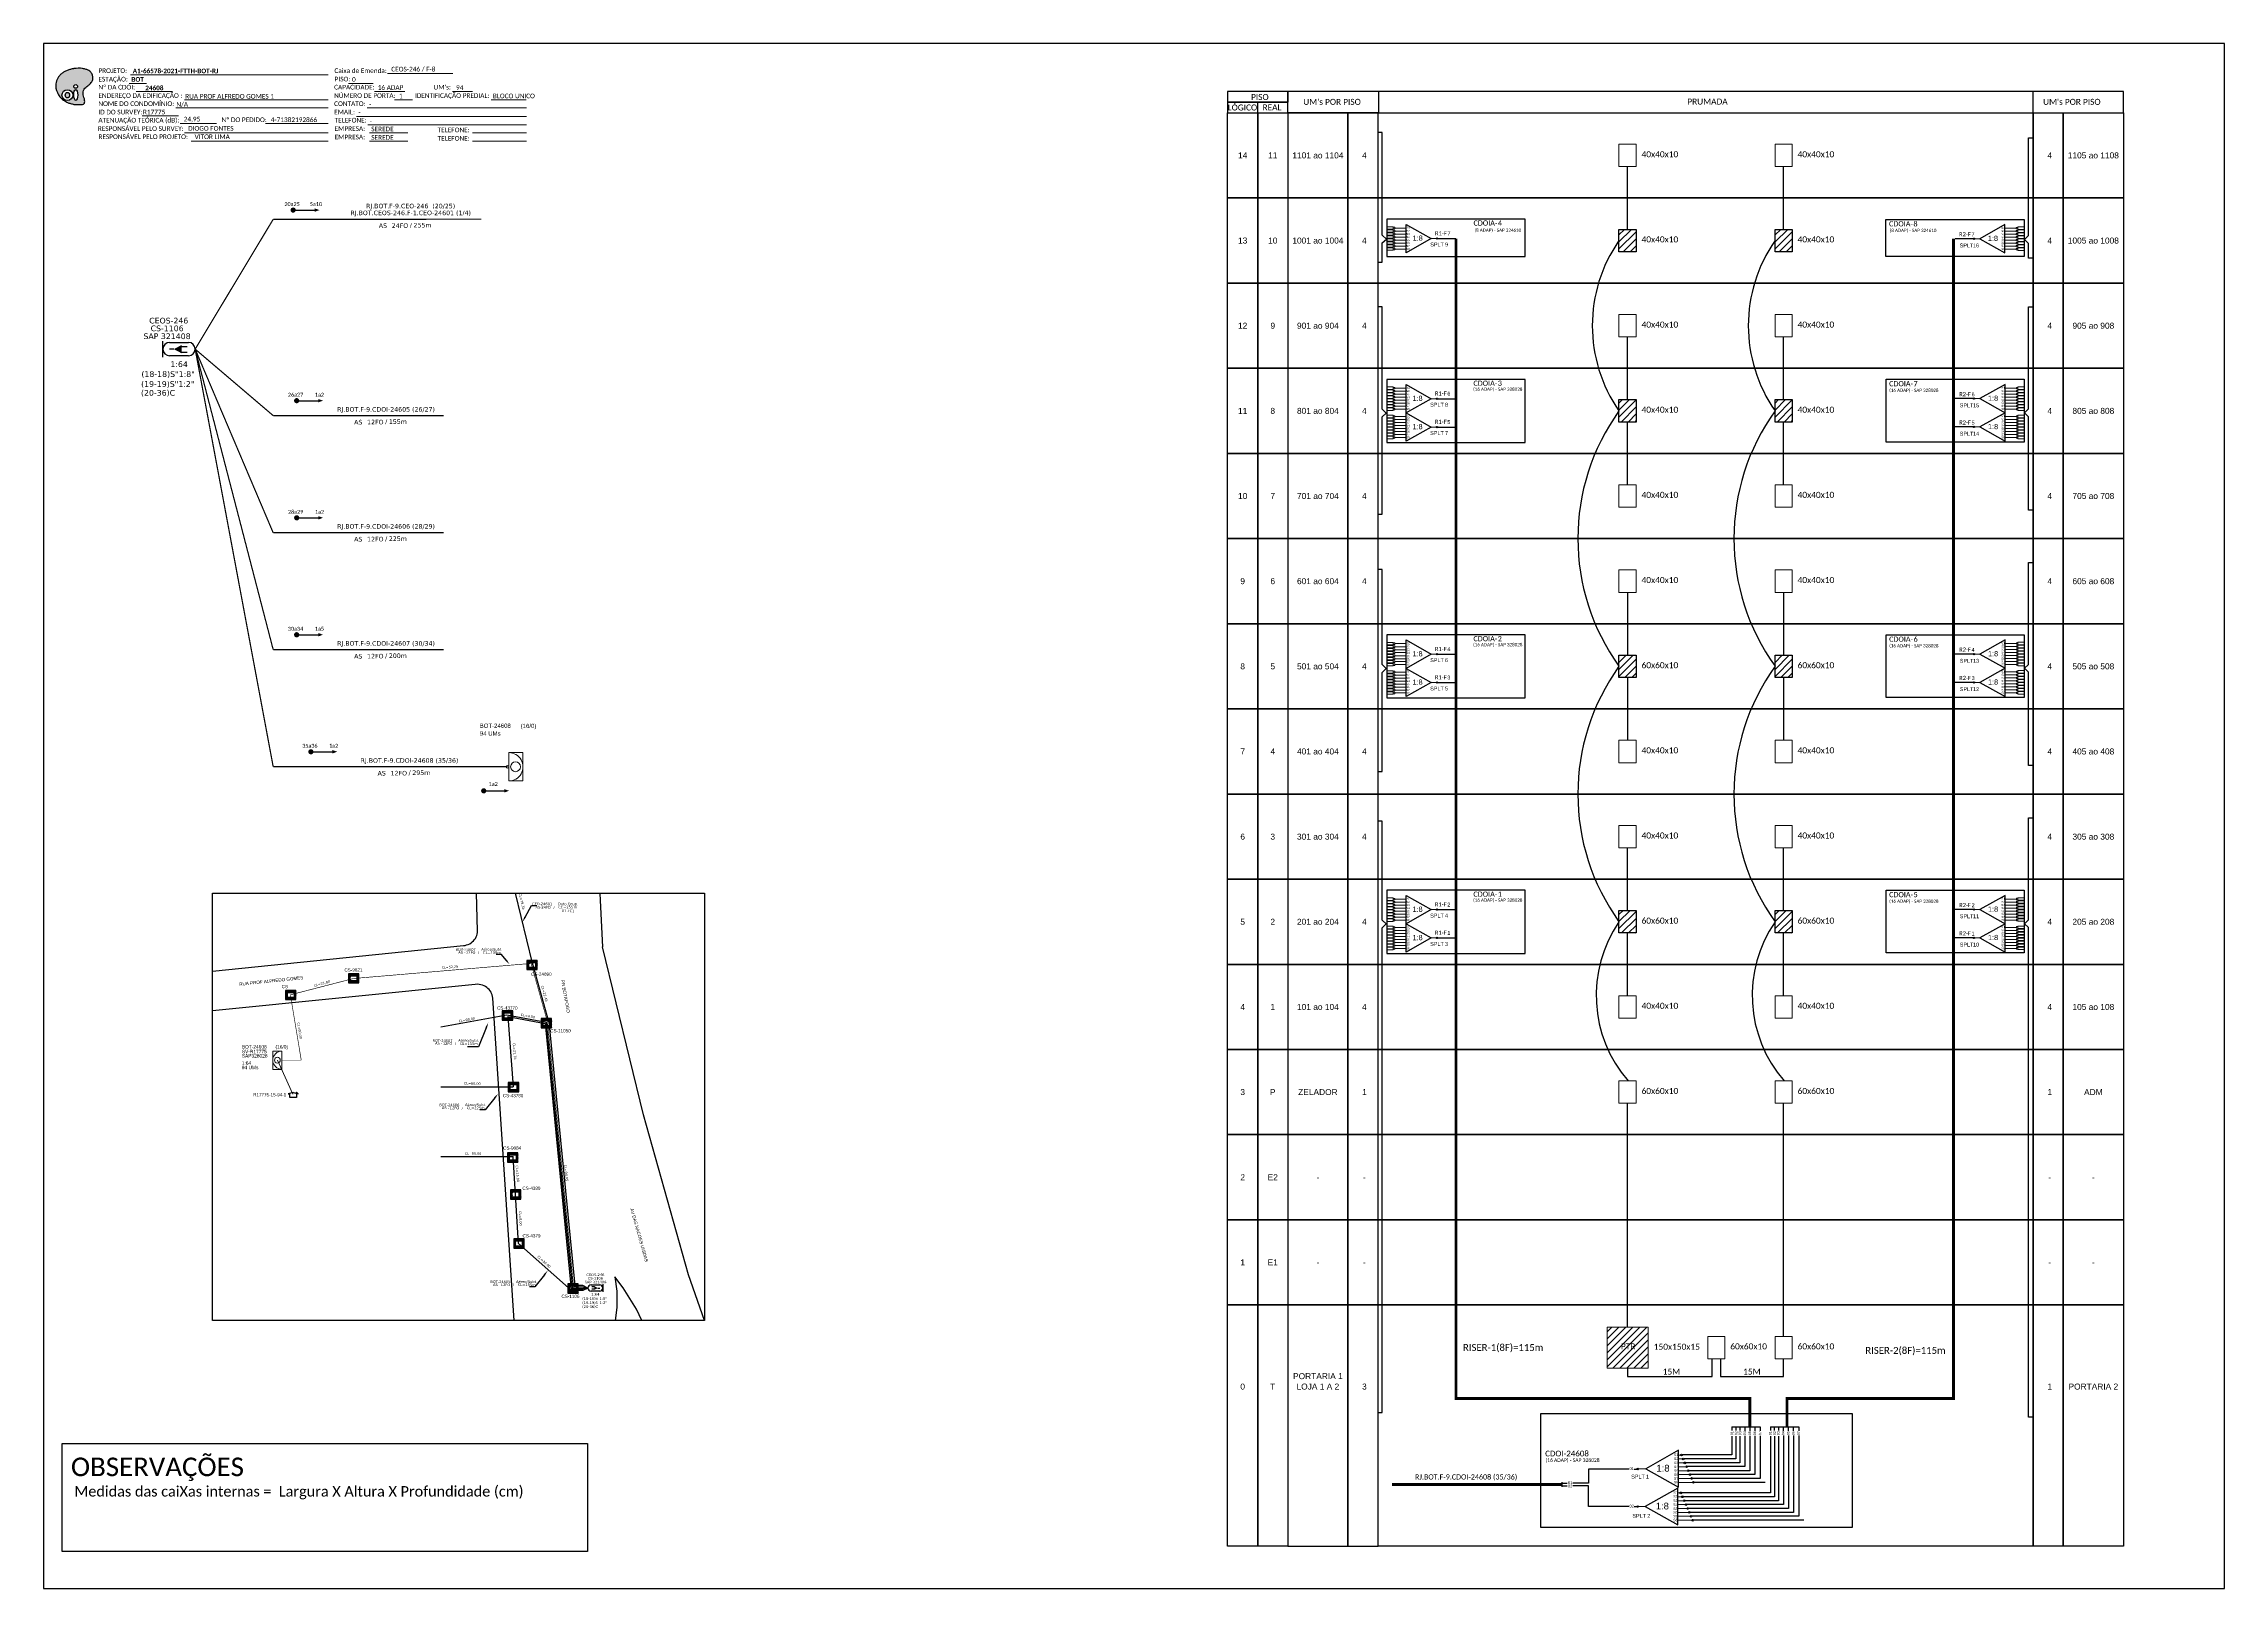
# Model space of a CAD drawing. Extents: x -89 to 749, y 705 to 1299.
import ezdxf
from ezdxf import colors
from ezdxf.entities.mleader import LeaderData, LeaderLine
from ezdxf.enums import TextEntityAlignment as Align
from ezdxf.math import Vec2, Vec3

# ---------------------------------------------------------------- set-up
doc = ezdxf.new("R2010")
doc.units = 0
for name, color, linetype in [('10.1-Caixas Subterrâneas', 5, 'Continuous'), ('20.4-CEOS', 1, 'Continuous'), ('30.4-Selo', 7, 'Continuous'), ('CAP a instalar', 1, 'Continuous'), ('celulas gpon', 7, 'Continuous'), ('label_cabos', 7, 'Continuous'), ('Legenda', 1, 'Continuous'), ('QUADRA', 7, 'Continuous'), ('SETA', 7, 'Continuous'), ('surveys', 7, 'Continuous'), ('surveys legendas', 7, 'Continuous')]:
    doc.layers.add(name, color=color, linetype=linetype)
for name, color, linetype, lineweight in [("20.0-LEGENDA DOS CDO'S", 1, 'Continuous', 0), ('20.1-CDO_INTERIOR', 1, 'Continuous', 0), ('40.1-ETIQUETAS', 1, 'Continuous', 20), ('Segmento Logradouro Texto', 7, 'Continuous', 0)]:
    doc.layers.add(name, color=color, linetype=linetype, lineweight=lineweight)
doc.layers.add('DROP DE CLIENTE', color=140, linetype='Continuous', plot=False)
doc.layers.add('EXTRA', color=50, linetype='Continuous', plot=False)
doc.styles.add('ARIAL', font='arial.ttf')
doc.styles.add('DIGICADE', font='arial.ttf')
doc.styles.add('siredit', font='verdana.ttf')
doc.styles.get("Standard").update_dxf_attribs({"font": 'arial.ttf'})
doc.styles.add('WMF-Calibri0', font='calibri.ttf')
doc.styles.add('WMF-Calibri1', font='calibrib.ttf')
doc.linetypes.add('FENCELINE1', pattern='A,0.25,-0.1,[133,ltypeshp.shx,S=0.1,R=0,X=-0.1,Y=0],-0.1,1', length=1.45)

# ---------------------------------------------------------------- blocks, each defined once
blk = doc.blocks.new('OI')
h = blk.add_hatch(color=40)
edge = h.paths.add_edge_path()
edge.add_spline(control_points=[(4.35, -0.67), (3.92, -0.99), (3.26, -1.5), (2.81, -2.59), (2.9, -3.5), (3.06, -4.27), (3.31, -4.85), (3.37, -5.39), (3.4, -5.88), (3.2, -6.4), (2.54, -6.61), (1.65, -6.63), (0.55, -6.67), (-0.56, -6.42), (-1.61, -6.14), (-2.77, -5.61), (-3.92, -4.77), (-4.89, -3.7), (-5.34, -2.65), (-5.6, -1.94), (-5.85, -0.96), (-5.71, 0.47), (-5.1, 2.02), (-4.14, 3.02), (-3.3, 3.61), (-2.37, 4.16), (-1.36, 4.44), (-0.56, 4.7), (0.79, 4.85), (2.24, 4.97), (3.79, 4.57), (4.67, 4.21), (5.44, 3.65), (5.76, 2.99), (6.03, 2.21), (6.01, 1.46), (5.72, 0.64), (5.31, 0.08), (4.88, -0.38), (4.51, -0.55), (4.35, -0.67)], knot_values=[0, 0, 0, 0, 1.60434, 2.417191, 3.427595, 4.282808, 4.776746, 5.304182, 5.888771, 6.258406, 6.858137, 7.79129, 8.986195, 10.124242, 11.187857, 12.242908, 13.953784, 15.414161, 16.515391, 17.349188, 17.675853, 19.552021, 21.515531, 22.568638, 23.63245, 24.621084, 25.782718, 26.745347, 27.142653, 29.870543, 31.004649, 31.921532, 32.709589, 33.801391, 34.042471, 35.192333, 35.971461, 36.628871, 37.254359, 37.836911, 37.836911, 37.836911, 37.836911], degree=3, periodic=0)
h.paths.add_polyline_path([(1.13, -0.87, -1), (-0.04, -0.87, -1)], flags=16)
edge = h.paths.add_edge_path(flags=16)
edge.add_ellipse((0.56, -3.59), major_axis=(-0.02, 1.71), ratio=0.361305, start_angle=0, end_angle=360)
h.paths.add_polyline_path([(-0.36, -3.62, -1), (-3.8, -3.62, -1)], flags=16)
edge = h.paths.add_edge_path(flags=0)
edge.add_ellipse((-2.08, -3.62), major_axis=(0, 0.885), ratio=0.758294, start_angle=0, end_angle=360)
at = {"color": 40}
for centre, radius in [((-2.08, -3.62), 1.72), ((0.54, -0.87), 0.587)]:
    blk.add_circle(centre, radius, dxfattribs=at)
blk.add_ellipse((-2.08, -3.62), major_axis=(0, 0.885), ratio=0.758294, start_param=-3.141592653589792, end_param=3.141592653589792, dxfattribs=at)
blk.add_ellipse((0.56, -3.59), major_axis=(-0.02, 1.71), ratio=0.361305, dxfattribs=at)
at = {"color": 40, "start_tangent": (-0.800898, -0.598801), "end_tangent": (-0.800898, -0.598801)}
blk.add_spline([(4.35, -0.67), (3.2, -1.78), (2.9, -2.54), (2.92, -3.55), (3.12, -4.38), (3.28, -4.85), (3.37, -5.37), (3.35, -5.95), (3.2, -6.29), (2.66, -6.55), (1.73, -6.63), (0.54, -6.62), (-0.58, -6.41), (-1.6, -6.11), (-2.56, -5.67), (-3.95, -4.67), (-4.89, -3.56), (-5.37, -2.56), (-5.64, -1.78), (-5.72, -1.46), (-5.63, 0.42), (-4.84, 2.22), (-4.13, 2.99), (-3.27, 3.62), (-2.4, 4.09), (-1.3, 4.47), (-0.37, 4.72), (0.02, 4.77), (2.75, 4.8), (3.85, 4.53), (4.69, 4.16), (5.31, 3.68), (5.85, 2.73), (5.93, 2.5), (5.94, 1.35), (5.67, 0.62), (5.29, 0.08), (4.84, -0.36), (4.35, -0.67)], degree=3, dxfattribs=at)
blk = doc.blocks.new('CARIMBO')
at = {"color": 7, "lineweight": 0}
for points in [[(134.48, -16.3), (159.61, -16.3)], [(35.15, -20.06), (41.7, -20.06)], [(35.66, -16.79), (111.64, -16.79)], [(37.81, -23.14), (51.75, -23.14)], [(119.43, -20.02), (128.92, -20.02)], [(129.48, -23.14), (141.1, -23.14)], [(159.42, -23.14), (167.09, -23.14)], [(40.13, -32.55), (54.07, -32.55)], [(52.97, -29.48), (111.64, -29.48)], [(56.38, -26.37), (111.64, -26.37)], [(122.56, -32.72), (187.83, -32.72)], [(126.6, -29.48), (187.83, -29.48)], [(137.07, -26.37), (144.01, -26.37)], [(174.24, -26.37), (187.8, -26.37)], [(54.67, -35.52), (68.61, -35.52)], [(56.38, -39.07), (111.64, -39.07)], [(126.84, -35.96), (187.83, -35.96)], [(127.45, -39.07), (142.25, -39.07)], [(167.06, -39.07), (187.83, -39.07)], [(58.87, -42.31), (111.64, -42.31)], [(127.45, -42.31), (142.25, -42.31)], [(167.06, -42.31), (187.83, -42.31)]]:
    blk.add_lwpolyline(points, dxfattribs=at)
at = {"color": 7, "xscale": 1.213923925163967, "yscale": 1.213923925163967, "zscale": 1.213923925163967, "rotation": 0.1532896023949059}
blk.add_blockref('OI', (13.86, -20.16), dxfattribs=at)
at = {"color": 7, "lineweight": 0, "style": 'WMF-Calibri0'}
for s, height, p in [('PROJETO:', 1.793, (23.26, -16.04)), ('Caixa de Emenda:', 1.7927, (114.02, -16.04)), ('ESTAÇÃO:', 1.793, (23.26, -19.32)), ('ENDEREÇO DA EDIFICAÇÃO :', 1.7927, (23.26, -25.63)), ('Nº DA CDOI:', 1.7927, (23.26, -22.39)), ('CAPACIDADE:', 1.7927, (113.91, -22.39)), ('NÚMERO DE PORTA:', 1.7927, (113.91, -25.63)), ('PISO:', 1.793, (114.09, -19.28)), ('IDENTIFICAÇÃO PREDIAL:', 1.7927, (144.99, -25.63)), ("UM's:", 1.793, (152.15, -22.39)), ('ATENUAÇÃO TEÓRICA (dB):', 1.7927, (23.26, -35.09)), ('NOME DO CONDOMÍNIO:', 1.7927, (23.26, -28.74)), ('ID DO SURVEY:', 1.7927, (23.26, -31.97)), ('CONTATO:', 1.793, (113.91, -28.74)), ('EMAIL:', 1.793, (113.91, -31.97)), ('TELEFONE:', 1.793, (114.09, -35.09)), ('RESPONSÁVEL PELO SURVEY:', 1.7927, (23.02, -38.32)), ('RESPONSÁVEL PELO PROJETO:', 1.7927, (23.26, -41.44)), ('EMPRESA:', 1.793, (114.09, -38.32)), ('EMPRESA:', 1.793, (114.09, -41.56)), ('TELEFONE:', 1.793, (153.7, -38.83)), ('TELEFONE:', 1.793, (153.7, -42.06))]:
    blk.add_text(s, height=height, dxfattribs=at).set_placement(p)
at = {"color": 7, "lineweight": 0, "flags": 8}
for tag, p, style in [('PROJ', (36.46, -16.13), 'WMF-Calibri1'), ('CEOS-XX', (135.87, -15.46), 'WMF-Calibri0'), ('EST', (35.94, -19.41), 'WMF-Calibri1'), ('LOGRADOURO', (56.65, -25.91), 'WMF-Calibri0'), ('PISO_PTR', (120.78, -19.42), 'WMF-Calibri0'), ('CAPAC.', (130.66, -22.52), 'WMF-Calibri0'), ('N°', (138.85, -25.77), 'WMF-Calibri0'), ("UC'S", (160.78, -22.54), 'WMF-Calibri0'), ('N°PREDIO', (174.94, -25.77), 'WMF-Calibri0'), ('_ID_', (40.39, -31.94), 'WMF-Calibri0'), ('NOME_DO_COND.', (53.23, -29.02), 'WMF-Calibri0'), ('O_POTEN', (56.06, -34.68), 'WMF-Calibri0'), ('EMAIL', (123.26, -32.12), 'WMF-Calibri0'), ('NOME_DO_CONTATO', (127.3, -28.89), 'WMF-Calibri0'), ('RES_SURVEY', (57.78, -38.23), 'WMF-Calibri0'), ('RES_PROJ', (60.27, -41.47), 'WMF-Calibri0'), ('TELEFONE', (127.55, -35.36), 'WMF-Calibri0'), ('EMP_RESP_SURVEY', (128.16, -38.47), 'WMF-Calibri0'), ('EMP_RESP_PROJ', (128.16, -41.71), 'WMF-Calibri0'), ('CONT_RESP_SURVEY', (167.76, -38.47), 'WMF-Calibri0'), ('CONT_RESP_PROJ', (167.76, -41.71), 'WMF-Calibri0')]:
    blk.add_attdef(tag, p, '', height=1.79, dxfattribs=dict(at, style=style))
at = {"color": 7, "lineweight": 0, "style": 'WMF-Calibri1', "flags": 8}
blk.add_attdef("N° CDO'S", text='', height=1.79, dxfattribs=at).set_placement((44.78, -22.68), align=Align.CENTER)
blk = doc.blocks.new('ETIQUETA_RS5F')
at = {"layer": '40.1-ETIQUETAS', "color": 0, "style": 'siredit'}
blk.add_text('/', height=1.5, dxfattribs=at).set_placement((1.58, -1.95), align=Align.MIDDLE_RIGHT)
for tag, p in [('ETIQUETA_R_SECUNDARIA', (1.21, 2.1)), ('ETIQUETA_R_PRIMARIA', (1.21, 4.1)), ('F_ATIVAS/F_MORTAS', (1.14, -4.24))]:
    blk.add_attdef(tag, text='', height=1.5, dxfattribs=at).set_placement(p, align=Align.MIDDLE_CENTER)
for tag, p in [('TIPO_CABO', (-6.58, -2.12)), ('CAP_CABO', (0.4, -2.09))]:
    blk.add_attdef(tag, text='', height=1.5, dxfattribs=at).set_placement(p, align=Align.MIDDLE_RIGHT)
for tag, p in [('FUSÃO_1', (0.85, -8.39)), ('FUSÃO_2', (0.85, -10.6)), ('FUSÃO_3', (0.85, -12.93)), ('FUSÃO_4', (0.85, -15.14)), ('FUSÃO_5', (0.85, -17.16))]:
    blk.add_attdef(tag, text='', height=1.5, dxfattribs=at).set_placement(p, align=Align.CENTER)
blk.add_attdef('METROS', text='', height=1.5, dxfattribs=at).set_placement((2.14, -1.95), align=Align.MIDDLE_LEFT)
blk = doc.blocks.new('CEOS_RP_CT_DRT')
at = {"layer": '20.4-CEOS', "color": 0}
for p, q in [((-4.54, 1.19), (-1.19, 1.19)), ((-1.19, -1.19), (-4.54, -1.19))]:
    blk.add_line(p, q, dxfattribs=at)
for points in [[(-5.73, -1.43), (-5.73, 1.44)], [(-3.79, 0), (-4.59, 0)], [(-2.47, 0.48), (-1.45, 0.48)], [(-2.47, -0.52), (-1.45, -0.52)]]:
    blk.add_lwpolyline(points, dxfattribs=at)
blk.add_lwpolyline([(-3.79, 0, 0, 1.47, 0), (-2.41, 0, 1.47, 1.47, 0)], format="xyseb", dxfattribs=at)
for centre, start, end in [((-4.54, 0), 90, 270), ((-1.19, 0), 270, 90)]:
    blk.add_arc(centre, 1.19, start, end, dxfattribs=at)
at = {"layer": '20.4-CEOS', "color": 7, "style": 'siredit'}
for tag, p in [('Nº_DA_CEOS', (-2.86, 5.6)), ('LOCAL', (-2.86, 4.24)), ('SAP', (-2.86, 2.78)), ('RACIO_SPLITAGEM', (-2.86, -1.88)), ('FIBRAS_SPLITTER', (-2.86, -3.58)), ('RESERVA_FINAIS', (-2.86, -6.39)), ('FIBRAS_TOP_C', (-2.86, -5.08))]:
    blk.add_attdef(tag, text='', height=1.01, dxfattribs=at).set_placement(p, align=Align.TOP_CENTER)
blk = doc.blocks.new('CDOE-TEXTO PADRÃO')
at = {"layer": "20.0-LEGENDA DOS CDO'S", "color": 0, "style": 'ARIAL'}
for tag, p in [('CDO_N', (0.49, 7.39)), ('SAP', (0.51, 1.67)), ('CORDOALHA', (0.5, 4.33)), ('SPLITER_1', (0.59, -0.91)), ('(XX-XX_F)S', (0.54, -8.29)), ('SPLITER_2', (0.6, -3.55)), ('(XX-XX_L)S', (0.55, -10.83)), ('UMS', (0.55, -13.15))]:
    blk.add_attdef(tag, p, '', height=1.7, rotation=0.11799, dxfattribs=at)
blk.add_attdef('FIBRAS_UTILIZADAS', text='', height=1.7, rotation=0.11799, dxfattribs=at).set_placement((19.77, 7.43), align=Align.CENTER)
blk = doc.blocks.new('SURVEY_SURVEY')
for p, q in [((0, 0.0000152), (-0.0000151, 0.0000108)), ((-0.0000151, 0.0000108), (-0.0000104, 0.0000108)), ((-0.0000103, 0), (-0.0000103, 0.0000108)), ((0.0000103, 0), (-0.0000103, 0)), ((0, 0.0000152), (0.0000151, 0.0000108)), ((0.0000101, 0.0000159), (0.0000117, 0.0000159)), ((0.0000101, 0.0000123), (0.0000101, 0.0000159)), ((0.0000151, 0.0000108), (0.0000103, 0.0000108)), ((0.0000103, 0.0000108), (0.0000103, 0)), ((0.0000117, 0.0000159), (0.0000117, 0.0000119))]:
    blk.add_line(p, q)
blk = doc.blocks.new('*X59')
at = {"color": 0, "linetype": 'Continuous'}
for p, q in [((-1.25, 0.34099), (-0.49099, 1.1)), ((-1.25, 0.517767), (-0.667767, 1.1)), ((-1.25, 0.694544), (-0.844544, 1.1)), ((-1.25, 0.87132), (-1.02132, 1.1)), ((-1.25, 1.048097), (-1.198097, 1.1)), ((-1.25, 0.164214), (-0.8035, 0.610714)), ((-1.25, -0.012563), (-0.8035, 0.433937)), ((-1.25, -0.18934), (-0.8035, 0.25716)), ((-1.25, -0.366117), (-0.8035, 0.080383)), ((-0.789214, 0.625), (-0.314214, 1.1)), ((-0.612437, 0.625), (-0.137437, 1.1)), ((-0.43566, 0.625), (0.03934, 1.1)), ((-0.258883, 0.625), (0.216117, 1.1)), ((-0.082107, 0.625), (0.392893, 1.1)), ((0.09467, 0.625), (0.56967, 1.1)), ((0.271447, 0.625), (0.746447, 1.1)), ((0.448223, 0.625), (0.923223, 1.1)), ((0.625, 0.625), (1.1, 1.1)), ((0.801777, 0.625), (1.25, 1.073223)), ((0.8035, 0.449947), (1.25, 0.896447)), ((0.8035, 0.27317), (1.25, 0.71967)), ((0.8035, 0.096393), (1.25, 0.542893)), ((0.8035, -0.080383), (1.25, 0.366117)), ((0.8035, -0.25716), (1.25, 0.18934)), ((0.8035, -0.433937), (1.25, 0.012563)), ((-1.25, -0.542893), (-0.8035, -0.096393)), ((-1.25, -0.71967), (-0.8035, -0.27317)), ((-1.25, -0.896447), (-0.8035, -0.449947)), ((-1.25, -1.073223), (-0.801777, -0.625)), ((-1.1, -1.1), (-0.625, -0.625)), ((-0.923223, -1.1), (-0.448223, -0.625)), ((-0.746447, -1.1), (-0.271447, -0.625)), ((-0.56967, -1.1), (-0.09467, -0.625)), ((-0.392893, -1.1), (0.082107, -0.625)), ((-0.216117, -1.1), (0.258883, -0.625)), ((-0.03934, -1.1), (0.43566, -0.625)), ((0.137437, -1.1), (0.612437, -0.625)), ((0.314214, -1.1), (0.789214, -0.625)), ((0.49099, -1.1), (1.25, -0.34099)), ((0.667767, -1.1), (1.25, -0.517767)), ((0.8035, -0.610714), (1.25, -0.164214)), ((0.844544, -1.1), (1.25, -0.694544)), ((1.02132, -1.1), (1.25, -0.87132)), ((1.198097, -1.1), (1.25, -1.048097))]:
    blk.add_line(p, q, dxfattribs=at)
blk = doc.blocks.new('MANHOLE_MQ')
at = {"color": 0, "linetype": 'Continuous'}
for p, q in [((0.0000062, 0.0000057), (-0.0000063, 0.0000057)), ((-0.0000063, 0.0000057), (-0.0000063, -0.0000053)), ((-0.000004, 0.0000033), (0.000004, 0.0000033)), ((-0.000004, -0.0000029), (-0.000004, 0.0000033)), ((0.000004, 0.0000033), (0.000004, -0.0000029)), ((0.0000062, -0.0000053), (0.0000062, 0.0000057)), ((-0.0000063, -0.0000053), (0.0000062, -0.0000053)), ((0.000004, -0.0000029), (-0.000004, -0.0000029)), ((0.000004, -0.0000029), (0.000004, -0.0000029))]:
    blk.add_line(p, q, dxfattribs=at)
at = {"color": 0, "linetype": 'Continuous', "xscale": 5e-06, "yscale": 5e-06, "zscale": 1e-05}
blk.add_blockref('*X59', (0, 0.0000002), dxfattribs=at)
blk = doc.blocks.new('Inst CB DT OCUP CFOA-SM-AS-80-TS-24')
at = {"layer": 'label_cabos', "color": 0, "style": 'siredit'}
for tag, flags, p in [('ID_ATIVIDADE', 3, (1.31, 2.67)), ('FATOR', 1, (11.56, 2.55))]:
    blk.add_attdef(tag, text='', height=1, rotation=359.69001, dxfattribs=dict(at, flags=flags)).set_placement(p, align=Align.MIDDLE_CENTER)
for tag, p in [('TIPO_CABO', (1.76, 0)), ('DESTINO_CABO', (3.13, 1.26)), ('CABO', (4.69, -0.05)), ('/', (7.71, -0.05)), ('LANCE', (10.91, 0)), ('TIPO_CABO', (13.11, 1.24)), ('UND', (15.96, 0)), ('FID', (13.15, -1.41))]:
    blk.add_attdef(tag, text='', height=1, rotation=359.69001, dxfattribs=at).set_placement(p, align=Align.MIDDLE_CENTER)
blk.add_attdef('QTDE', (12.43, -0.47), '', height=1, rotation=359.69001, dxfattribs=at)
blk = doc.blocks.new('LEGENDA DOS CABOS')
at = {"layer": 'EXTRA', "color": 0, "style": 'siredit'}
for tag, p in [('ID', (4.6, 0.97)), ('XX', (9.03, 0.97))]:
    blk.add_attdef(tag, text='', height=0.48, rotation=359.69001, dxfattribs=at).set_placement(p, align=Align.MIDDLE_CENTER)
at = {"layer": 'Legenda', "color": 0, "style": 'siredit'}
for tag, p in [('TIPO_CABO', (1.31, 0)), ('CABO', (4.69, -0.05)), ('/', (6.81, -0.05)), ('METROS', (10.03, -0.05))]:
    blk.add_attdef(tag, text='', height=0.8, rotation=359.69001, dxfattribs=at).set_placement(p, align=Align.MIDDLE_CENTER)
blk = doc.blocks.new('*U130')
at = {"layer": '20.4-CEOS', "color": 7, "style": 'siredit'}
for tag, p in [('FIBRAS_SPLITTER', (0, 0)), ('FIBRAS_TOP_C', (0, -4.13)), ('RESERVA_FINAIS', (0, -5.46))]:
    blk.add_attdef(tag, p, '', height=1.01, dxfattribs=at)
for tag, p, flags in [('QTDE', (0, -9.4), 1), ('ID_ATIVIDADE', (0, -6.77), 3), ('FATOR', (0, -8.09), 1), ('FID', (0, -10.71), 1)]:
    blk.add_attdef(tag, p, '', height=1.01, dxfattribs=dict(at, flags=flags))
blk = doc.blocks.new('*U131')
at = {"layer": '20.4-CEOS', "color": 7, "style": 'siredit'}
blk.add_attdef('FIBRAS_SPLITTER', (0, 0), '', height=1.01, dxfattribs=at)
for tag, p, flags in [('QTDE', (0, -4.11), 1), ('ID_ATIVIDADE', (0, -1.48), 3), ('FATOR', (0, -2.79), 3), ('FID', (0, -5.42), 1)]:
    blk.add_attdef(tag, p, '', height=1.01, dxfattribs=dict(at, flags=flags))
blk = doc.blocks.new('SPLT_1-8_DIV_DIR')
h = blk.add_hatch(color=3)
h.dxf.hatch_style = 1
edge = h.paths.add_edge_path()
edge.add_arc((12.77, 4.04), 0.242, 0, 360)
h = blk.add_hatch(color=3)
h.dxf.hatch_style = 1
edge = h.paths.add_edge_path()
edge.add_arc((13.27, 2.88), 0.242, 0, 360)
h = blk.add_hatch(color=3)
h.dxf.hatch_style = 1
edge = h.paths.add_edge_path()
edge.add_arc((13.77, 1.73), 0.242, 0, 360)
h = blk.add_hatch(color=3)
h.dxf.hatch_style = 1
edge = h.paths.add_edge_path()
edge.add_arc((14.27, 0.58), 0.242, 0, 360)
h = blk.add_hatch(color=3)
h.dxf.hatch_style = 1
edge = h.paths.add_edge_path()
edge.add_arc((14.77, -0.58), 0.242, 0, 360)
h = blk.add_hatch(color=3)
h.dxf.hatch_style = 1
edge = h.paths.add_edge_path()
edge.add_arc((15.27, -1.73), 0.242, 0, 360)
h = blk.add_hatch(color=3)
h.dxf.hatch_style = 1
edge = h.paths.add_edge_path()
edge.add_arc((15.77, -2.88), 0.242, 0, 360)
h = blk.add_hatch(color=3)
h.dxf.hatch_style = 1
edge = h.paths.add_edge_path()
edge.add_arc((16.27, -4.04), 0.242, 0, 360)
at = {"color": 1, "lineweight": 0}
blk.add_lwpolyline([(2.22, 0), (0, 0)], dxfattribs=at)
at = {"color": 1}
blk.add_lwpolyline([(11.89, 5.45), (2.22, 0), (11.89, -5.45), (11.89, 5.45)], dxfattribs=at)
at = {"color": 7, "lineweight": 0}
for points in [[(12.77, 4.04), (11.89, 4.04)], [(11.89, 2.88), (13.27, 2.88)], [(11.89, 1.73), (13.77, 1.73)], [(11.89, 0.58), (14.27, 0.58)], [(11.89, -0.58), (14.77, -0.58)], [(11.89, -1.73), (15.27, -1.73)], [(11.89, -2.88), (15.77, -2.88)], [(11.89, -4.04), (16.27, -4.04)]]:
    blk.add_lwpolyline(points, dxfattribs=at)
at = {"color": 3}
for centre in [(12.77, 4.04), (13.27, 2.88), (13.77, 1.73), (14.27, 0.58), (14.77, -0.58), (15.27, -1.73), (15.77, -2.88), (16.27, -4.04)]:
    blk.add_circle(centre, 0.242, dxfattribs=at)
at = {"color": 1, "style": 'ARIAL'}
for s, height, p in [('1:8', 2, (5.35, -0.85)), ('S1', 0.75, (10.52, 3.77)), ('S2', 0.75, (10.52, 2.58)), ('S3', 0.75, (10.52, 1.37)), ('S4', 0.75, (10.52, 0.19)), ('S5', 0.75, (10.52, -1.02)), ('S6', 0.75, (10.52, -2.14)), ('S7', 0.75, (10.52, -3.24)), ('S8', 0.75, (10.52, -4.36))]:
    blk.add_text(s, height=height, dxfattribs=at).set_placement(p)
blk = doc.blocks.new('SPLT_1-8_SC-APC')
at = {"color": 1, "lineweight": 0}
blk.add_lwpolyline([(-17.04, -7.55), (-19.26, -7.55)], dxfattribs=at)
at = {"color": 1}
blk.add_lwpolyline([(-7.37, -2.1), (-17.04, -7.55), (-7.37, -13), (-7.37, -2.1)], dxfattribs=at)
at = {"color": 3, "lineweight": 0}
for points in [[(-2.99, -3.51), (-7.37, -3.51)], [(-7.37, -4.66), (-2.99, -4.66)], [(-7.37, -5.82), (-2.99, -5.82)], [(-7.37, -6.97), (-2.99, -6.97)], [(-7.37, -8.12), (-2.99, -8.12)], [(-2.41, -3.02), (-2.41, -4)], [(-2.41, -3.02), (0, -3.02)], [(-2.41, -4), (0, -4)], [(-2.41, -4.17), (-2.41, -5.16)], [(-2.41, -4.17), (0, -4.17)], [(-2.41, -5.16), (0, -5.16)], [(-2.41, -5.32), (-2.41, -6.31)], [(-2.41, -5.32), (0, -5.32)], [(-2.41, -6.31), (0, -6.31)], [(-2.41, -6.48), (-2.41, -7.46)], [(-2.41, -6.48), (0, -6.48)], [(-2.41, -7.46), (0, -7.46)], [(-2.41, -7.63), (-2.41, -8.62)], [(-2.41, -7.63), (0, -7.63)], [(-7.37, -9.28), (-2.99, -9.28)], [(-7.37, -10.43), (-2.99, -10.43)], [(-7.37, -11.58), (-2.99, -11.58)], [(-2.41, -8.62), (0, -8.62)], [(-2.41, -8.78), (-2.41, -9.77)], [(-2.41, -8.78), (0, -8.78)], [(-2.41, -9.77), (0, -9.77)], [(-2.41, -9.94), (-2.41, -10.92)], [(-2.41, -9.94), (0, -9.94)], [(-2.41, -10.92), (0, -10.92)], [(-2.41, -11.09), (-2.41, -12.08)], [(-2.41, -11.09), (0, -11.09)], [(-2.41, -12.08), (0, -12.08)]]:
    blk.add_lwpolyline(points, dxfattribs=at)
for points in [[(-2.99, -3.22), (-2.41, -3.22), (-2.41, -3.8), (-2.99, -3.8)], [(-2.99, -4.38), (-2.41, -4.38), (-2.41, -4.95), (-2.99, -4.95)], [(-2.99, -5.53), (-2.41, -5.53), (-2.41, -6.1), (-2.99, -6.1)], [(-2.99, -6.68), (-2.41, -6.68), (-2.41, -7.26), (-2.99, -7.26)], [(-2.99, -7.84), (-2.41, -7.84), (-2.41, -8.41), (-2.99, -8.41)], [(-2.99, -8.99), (-2.41, -8.99), (-2.41, -9.56), (-2.99, -9.56)], [(-2.99, -10.14), (-2.41, -10.14), (-2.41, -10.72), (-2.99, -10.72)], [(-2.99, -11.3), (-2.41, -11.3), (-2.41, -11.87), (-2.99, -11.87)]]:
    blk.add_lwpolyline(points, close=True, dxfattribs=at)
at = {"color": 1, "style": 'ARIAL'}
for s, height, p in [('1:8', 2, (-13.91, -8.4)), ('S1', 0.75, (-8.74, -3.78)), ('S2', 0.75, (-8.74, -4.97)), ('S3', 0.75, (-8.74, -6.18)), ('S4', 0.75, (-8.74, -7.36)), ('S5', 0.75, (-8.74, -8.57)), ('S6', 0.75, (-8.74, -9.69)), ('S7', 0.75, (-8.74, -10.78)), ('S8', 0.75, (-8.74, -11.9))]:
    blk.add_text(s, height=height, dxfattribs=at).set_placement(p)

msp = doc.modelspace()

# ---------------------------------------------------------------- hatches: boundary and pattern name
h = msp.add_hatch(color=3)
h.dxf.hatch_style = 1
edge = h.paths.add_edge_path()
edge.add_arc((446.52, 1224.08), 0.256, 0, 360)
h = msp.add_hatch()
h.set_pattern_fill('ANSI31', color=1, scale=0.6)
h.set_pattern_definition([(45, (-605.6013, 54.8887), (-1.3470384, 1.3470384), [])])
h.paths.add_polyline_path([(516.46, 1227.61), (516.46, 1218.99), (523.08, 1218.99), (523.08, 1227.61)])
h.paths.add_polyline_path([(523.08, 1162.12), (516.46, 1162.12), (516.46, 1153.5), (523.08, 1153.5)])
h.paths.add_polyline_path([(523.08, 1055.27), (523.08, 1063.89), (516.46, 1063.89), (516.46, 1055.27)])
h.paths.add_polyline_path([(523.08, 965.66), (516.46, 965.66), (516.46, 957.04), (523.08, 957.04)])
h = msp.add_hatch()
h.set_pattern_fill('ANSI31', color=1, scale=0.6)
h.set_pattern_definition([(45, (-545.6013, 54.8887), (-1.3470384, 1.3470384), [])])
h.paths.add_polyline_path([(576.46, 1227.61), (576.46, 1218.99), (583.08, 1218.99), (583.08, 1227.61)])
h.paths.add_polyline_path([(583.08, 1162.12), (576.46, 1162.12), (576.46, 1153.5), (583.08, 1153.5)])
h.paths.add_polyline_path([(583.08, 1055.27), (583.08, 1063.89), (576.46, 1063.89), (576.46, 1055.27)])
h.paths.add_polyline_path([(583.08, 965.66), (576.46, 965.66), (576.46, 957.04), (583.08, 957.04)])
h = msp.add_hatch(color=3)
h.dxf.hatch_style = 1
edge = h.paths.add_edge_path()
edge.add_arc((652.96, 1224), 0.256, 0, 360)
h = msp.add_hatch(color=3)
h.dxf.hatch_style = 1
edge = h.paths.add_edge_path()
edge.add_arc((446.48, 1162.48), 0.256, 0, 360)
h = msp.add_hatch(color=3)
h.dxf.hatch_style = 1
edge = h.paths.add_edge_path()
edge.add_arc((653.01, 1162.52), 0.256, 0, 360)
h = msp.add_hatch(color=3)
h.dxf.hatch_style = 1
edge = h.paths.add_edge_path()
edge.add_arc((446.48, 1151.59), 0.256, 0, 360)
h = msp.add_hatch(color=3)
h.dxf.hatch_style = 1
edge = h.paths.add_edge_path()
edge.add_arc((653.01, 1151.62), 0.256, 0, 360)
h = msp.add_hatch(color=3)
h.dxf.hatch_style = 1
edge = h.paths.add_edge_path()
edge.add_arc((446.48, 1064.25), 0.256, 0, 360)
h = msp.add_hatch(color=3)
h.dxf.hatch_style = 1
edge = h.paths.add_edge_path()
edge.add_arc((653.01, 1064.29), 0.256, 0, 360)
h = msp.add_hatch(color=3)
h.dxf.hatch_style = 1
edge = h.paths.add_edge_path()
edge.add_arc((446.48, 1053.35), 0.256, 0, 360)
h = msp.add_hatch(color=3)
h.dxf.hatch_style = 1
edge = h.paths.add_edge_path()
edge.add_arc((653.01, 1053.39), 0.256, 0, 360)
h = msp.add_hatch(color=3)
h.dxf.hatch_style = 1
edge = h.paths.add_edge_path()
edge.add_arc((446.48, 966.02), 0.256, 0, 360)
h = msp.add_hatch(color=3)
h.dxf.hatch_style = 1
edge = h.paths.add_edge_path()
edge.add_arc((653.01, 966.06), 0.256, 0, 360)
h = msp.add_hatch(color=3)
h.dxf.hatch_style = 1
edge = h.paths.add_edge_path()
edge.add_arc((446.48, 955.12), 0.256, 0, 360)
h = msp.add_hatch(color=3)
h.dxf.hatch_style = 1
edge = h.paths.add_edge_path()
edge.add_arc((653.01, 955.16), 0.256, 0, 360)
h = msp.add_hatch()
h.set_pattern_fill('ANSI31', color=1, scale=0.6)
h.set_pattern_definition([(45, (-8.6193, 3437.9395), (-1.3470384, 1.3470384), [])])
h.paths.add_polyline_path([(527.67, 805.53), (511.87, 805.53), (511.87, 789.73), (527.67, 789.73)])
h.paths.add_polyline_path([(516.6, 796.36), (523.41, 796.36), (523.41, 799.83), (516.6, 799.83)], flags=24)
h = msp.add_hatch(color=3)
h.dxf.hatch_style = 1
edge = h.paths.add_edge_path()
edge.add_arc((523.65, 750.92), 0.282, 0, 360)
h = msp.add_hatch(color=3)
h.dxf.hatch_style = 1
edge = h.paths.add_edge_path()
edge.add_arc((523.65, 736.49), 0.282, 0, 360)

# ---------------------------------------------------------------- linework, layer by layer
at = {"color": 3}
msp.add_line((494.54, 745.51), (496.59, 745.51), dxfattribs=at)
at = {"color": 2}
for p, q in [((504.67, 744.41), (498.72, 744.41)), ((504.67, 736.49), (504.67, 744.41)), ((520.25, 736.49), (504.67, 736.49))]:
    msp.add_line(p, q, dxfattribs=at)
for points in [[(-89.32, 705.02), (749.25, 705.02), (749.25, 1299.02), (-89.32, 1299.02), (-89.32, 705.02)], [(377.53, 1272.41), (377.53, 1276.53)], [(389.1, 1272.41), (710.43, 1272.41), (710.43, 1280.64), (389.1, 1280.64), (389.1, 1280.64), (389.1, 1276.53)], [(424.16, 1272.41), (424.16, 1280.64)], [(675.7, 1272.41), (675.7, 1280.64)]]:
    msp.add_lwpolyline(points)
for points in [[(365.96, 1276.53), (389.1, 1276.53), (389.1, 1280.64), (365.96, 1280.64)], [(365.96, 1272.41), (389.1, 1272.41), (389.1, 1276.53), (365.96, 1276.53)], [(365.96, 1272.41), (377.53, 1272.41), (377.53, 1239.67), (365.96, 1239.67)], [(377.53, 1272.41), (389.1, 1272.41), (389.1, 1239.67), (377.53, 1239.67)], [(412.25, 1272.41), (389.1, 1272.41), (389.1, 1239.67), (412.25, 1239.67)], [(423.82, 1272.41), (412.25, 1272.41), (412.25, 1239.67), (423.82, 1239.67)], [(423.82, 1272.41), (675.71, 1272.41), (675.71, 1239.67), (423.82, 1239.67)], [(675.71, 1272.41), (687.29, 1272.41), (687.29, 1239.67), (675.71, 1239.67)], [(687.29, 1272.41), (710.43, 1272.41), (710.43, 1239.67), (687.29, 1239.67)], [(365.96, 1239.67), (377.53, 1239.67), (377.53, 1206.93), (365.96, 1206.93)], [(377.53, 1239.67), (389.1, 1239.67), (389.1, 1206.93), (377.53, 1206.93)], [(412.25, 1239.67), (389.1, 1239.67), (389.1, 1206.93), (412.25, 1206.93)], [(423.82, 1239.67), (412.25, 1239.67), (412.25, 1206.93), (423.82, 1206.93)], [(423.82, 1239.67), (675.71, 1239.67), (675.71, 1206.93), (423.82, 1206.93)], [(675.71, 1239.67), (687.29, 1239.67), (687.29, 1206.93), (675.71, 1206.93)], [(687.29, 1239.67), (710.43, 1239.67), (710.43, 1206.93), (687.29, 1206.93)], [(365.96, 1206.93), (377.53, 1206.93), (377.53, 1174.18), (365.96, 1174.18)], [(377.53, 1206.93), (389.1, 1206.93), (389.1, 1174.18), (377.53, 1174.18)], [(412.25, 1206.93), (389.1, 1206.93), (389.1, 1174.18), (412.25, 1174.18)], [(423.82, 1206.93), (412.25, 1206.93), (412.25, 1174.18), (423.82, 1174.18)], [(423.82, 1206.93), (675.71, 1206.93), (675.71, 1174.18), (423.82, 1174.18)], [(675.71, 1206.93), (687.29, 1206.93), (687.29, 1174.18), (675.71, 1174.18)], [(687.29, 1206.93), (710.43, 1206.93), (710.43, 1174.18), (687.29, 1174.18)], [(365.96, 1174.18), (377.53, 1174.18), (377.53, 1141.44), (365.96, 1141.44)], [(377.53, 1174.18), (389.1, 1174.18), (389.1, 1141.44), (377.53, 1141.44)], [(412.25, 1174.18), (389.1, 1174.18), (389.1, 1141.44), (412.25, 1141.44)], [(423.82, 1174.18), (412.25, 1174.18), (412.25, 1141.44), (423.82, 1141.44)], [(423.82, 1174.18), (675.71, 1174.18), (675.71, 1141.44), (423.82, 1141.44)], [(675.71, 1174.18), (687.29, 1174.18), (687.29, 1141.44), (675.71, 1141.44)], [(687.29, 1174.18), (710.43, 1174.18), (710.43, 1141.44), (687.29, 1141.44)], [(365.96, 1141.44), (377.53, 1141.44), (377.53, 1108.69), (365.96, 1108.69)], [(377.53, 1141.44), (389.1, 1141.44), (389.1, 1108.69), (377.53, 1108.69)], [(412.25, 1141.44), (389.1, 1141.44), (389.1, 1108.69), (412.25, 1108.69)], [(423.82, 1141.44), (412.25, 1141.44), (412.25, 1108.69), (423.82, 1108.69)], [(423.82, 1141.44), (675.71, 1141.44), (675.71, 1108.69), (423.82, 1108.69)], [(675.71, 1141.44), (687.29, 1141.44), (687.29, 1108.69), (675.71, 1108.69)], [(687.29, 1141.44), (710.43, 1141.44), (710.43, 1108.69), (687.29, 1108.69)], [(365.96, 1108.69), (377.53, 1108.69), (377.53, 1075.95), (365.96, 1075.95)], [(377.53, 1108.69), (389.1, 1108.69), (389.1, 1075.95), (377.53, 1075.95)], [(412.25, 1108.69), (389.1, 1108.69), (389.1, 1075.95), (412.25, 1075.95)], [(423.82, 1108.69), (412.25, 1108.69), (412.25, 1075.95), (423.82, 1075.95)], [(423.82, 1108.69), (675.71, 1108.69), (675.71, 1075.95), (423.82, 1075.95)], [(675.71, 1108.69), (687.29, 1108.69), (687.29, 1075.95), (675.71, 1075.95)], [(687.29, 1108.69), (710.43, 1108.69), (710.43, 1075.95), (687.29, 1075.95)], [(365.96, 1075.95), (377.53, 1075.95), (377.53, 1043.21), (365.96, 1043.21)], [(377.53, 1075.95), (389.1, 1075.95), (389.1, 1043.21), (377.53, 1043.21)], [(412.25, 1075.95), (389.1, 1075.95), (389.1, 1043.21), (412.25, 1043.21)], [(423.82, 1075.95), (412.25, 1075.95), (412.25, 1043.21), (423.82, 1043.21)], [(423.82, 1075.95), (675.71, 1075.95), (675.71, 1043.21), (423.82, 1043.21)], [(675.71, 1075.95), (687.29, 1075.95), (687.29, 1043.21), (675.71, 1043.21)], [(687.29, 1075.95), (710.43, 1075.95), (710.43, 1043.21), (687.29, 1043.21)], [(365.96, 1043.21), (377.53, 1043.21), (377.53, 1010.46), (365.96, 1010.46)], [(377.53, 1043.21), (389.1, 1043.21), (389.1, 1010.46), (377.53, 1010.46)], [(412.25, 1043.21), (389.1, 1043.21), (389.1, 1010.46), (412.25, 1010.46)], [(423.82, 1043.21), (412.25, 1043.21), (412.25, 1010.46), (423.82, 1010.46)], [(423.82, 1043.21), (675.71, 1043.21), (675.71, 1010.46), (423.82, 1010.46)], [(675.71, 1043.21), (687.29, 1043.21), (687.29, 1010.46), (675.71, 1010.46)], [(687.29, 1043.21), (710.43, 1043.21), (710.43, 1010.46), (687.29, 1010.46)], [(365.96, 1010.46), (377.53, 1010.46), (377.53, 977.72), (365.96, 977.72)], [(377.53, 1010.46), (389.1, 1010.46), (389.1, 977.72), (377.53, 977.72)], [(412.25, 1010.46), (389.1, 1010.46), (389.1, 977.72), (412.25, 977.72)], [(423.82, 1010.46), (412.25, 1010.46), (412.25, 977.72), (423.82, 977.72)], [(423.82, 1010.46), (675.71, 1010.46), (675.71, 977.72), (423.82, 977.72)], [(675.71, 1010.46), (687.29, 1010.46), (687.29, 977.72), (675.71, 977.72)], [(687.29, 1010.46), (710.43, 1010.46), (710.43, 977.72), (687.29, 977.72)], [(365.96, 977.72), (377.53, 977.72), (377.53, 944.98), (365.96, 944.98)], [(377.53, 977.72), (389.1, 977.72), (389.1, 944.98), (377.53, 944.98)], [(412.25, 977.72), (389.1, 977.72), (389.1, 944.98), (412.25, 944.98)], [(423.82, 977.72), (412.25, 977.72), (412.25, 944.98), (423.82, 944.98)], [(423.82, 977.72), (675.71, 977.72), (675.71, 944.98), (423.82, 944.98)], [(675.71, 977.72), (687.29, 977.72), (687.29, 944.98), (675.71, 944.98)], [(687.29, 977.72), (710.43, 977.72), (710.43, 944.98), (687.29, 944.98)], [(164.87, 808), (-24.33, 808), (-24.33, 972.39), (164.87, 972.39)], [(365.96, 944.98), (377.53, 944.98), (377.53, 912.23), (365.96, 912.23)], [(377.53, 944.98), (389.1, 944.98), (389.1, 912.23), (377.53, 912.23)], [(412.25, 944.98), (389.1, 944.98), (389.1, 912.23), (412.25, 912.23)], [(423.82, 944.98), (412.25, 944.98), (412.25, 912.23), (423.82, 912.23)], [(423.82, 944.98), (675.71, 944.98), (675.71, 912.23), (423.82, 912.23)], [(675.71, 944.98), (687.29, 944.98), (687.29, 912.23), (675.71, 912.23)], [(687.29, 944.98), (710.43, 944.98), (710.43, 912.23), (687.29, 912.23)], [(365.96, 912.23), (377.53, 912.23), (377.53, 879.49), (365.96, 879.49)], [(377.53, 912.23), (389.1, 912.23), (389.1, 879.49), (377.53, 879.49)], [(412.25, 912.23), (389.1, 912.23), (389.1, 879.49), (412.25, 879.49)], [(423.82, 912.23), (412.25, 912.23), (412.25, 879.49), (423.82, 879.49)], [(423.82, 912.23), (675.71, 912.23), (675.71, 879.49), (423.82, 879.49)], [(675.71, 912.23), (687.29, 912.23), (687.29, 879.49), (675.71, 879.49)], [(687.29, 912.23), (710.43, 912.23), (710.43, 879.49), (687.29, 879.49)], [(365.96, 879.49), (377.53, 879.49), (377.53, 846.74), (365.96, 846.74)], [(377.53, 879.49), (389.1, 879.49), (389.1, 846.74), (377.53, 846.74)], [(412.25, 879.49), (389.1, 879.49), (389.1, 846.74), (412.25, 846.74)], [(423.82, 879.49), (412.25, 879.49), (412.25, 846.74), (423.82, 846.74)], [(423.82, 879.49), (675.71, 879.49), (675.71, 846.74), (423.82, 846.74)], [(675.71, 879.49), (687.29, 879.49), (687.29, 846.74), (675.71, 846.74)], [(687.29, 879.49), (710.43, 879.49), (710.43, 846.74), (687.29, 846.74)], [(365.96, 846.74), (377.53, 846.74), (377.53, 814), (365.96, 814)], [(377.53, 846.74), (389.1, 846.74), (389.1, 814), (377.53, 814)], [(412.25, 846.74), (389.1, 846.74), (389.1, 814), (412.25, 814)], [(423.82, 846.74), (412.25, 846.74), (412.25, 814), (423.82, 814)], [(423.82, 846.74), (675.71, 846.74), (675.71, 814), (423.82, 814)], [(675.71, 846.74), (687.29, 846.74), (687.29, 814), (675.71, 814)], [(687.29, 846.74), (710.43, 846.74), (710.43, 814), (687.29, 814)], [(365.96, 814), (377.53, 814), (377.53, 721.26), (365.96, 721.26)], [(377.53, 814), (389.1, 814), (389.1, 721.26), (377.53, 721.26)], [(412.25, 814), (389.1, 814), (389.1, 721.26), (412.25, 721.26)], [(423.82, 814), (412.25, 814), (412.25, 721.26), (423.82, 721.26)], [(423.82, 814), (675.71, 814), (675.71, 721.26), (423.82, 721.26)], [(675.71, 814), (687.29, 814), (687.29, 721.26), (675.71, 721.26)], [(687.29, 814), (710.43, 814), (710.43, 721.26), (687.29, 721.26)]]:
    msp.add_lwpolyline(points, close=True)
at = {"color": 7, "lineweight": 0}
msp.add_lwpolyline([(-4.01, 1268.26), (20.14, 1268.26)], dxfattribs=at)
at = {"color": 3}
for points in [[(423.78, 1215.01), (425.43, 1215.01), (425.43, 1222.36), (427, 1223.87), (425.43, 1225.38), (425.43, 1264.79), (423.78, 1264.79)], [(675.59, 1216.53), (673.93, 1216.53), (673.93, 1222.19), (672.37, 1223.7), (673.93, 1225.21), (673.93, 1262.8), (675.58, 1262.8)], [(519.77, 1227.61), (519.77, 1251.73)], [(579.77, 1227.61), (579.77, 1251.73)], [(423.74, 1118.07), (425.39, 1118.07), (425.39, 1155.46), (426.96, 1156.97), (425.39, 1158.48), (425.39, 1197.84), (423.74, 1197.84)], [(675.63, 1119.66), (673.98, 1119.66), (673.98, 1155.56), (672.41, 1157.06), (673.98, 1158.57), (673.98, 1197.79), (675.63, 1197.79)], [(519.77, 1162.12), (519.77, 1186.24)], [(579.77, 1162.12), (579.77, 1186.24)], [(519.77, 1129.38), (519.77, 1153.5)], [(579.77, 1129.38), (579.77, 1153.5)], [(675.63, 1021.43), (673.98, 1021.43), (673.98, 1057.33), (672.41, 1058.83), (673.98, 1060.34), (673.98, 1099.56), (675.63, 1099.56)], [(423.74, 1019.09), (425.39, 1019.09), (425.39, 1057.23), (426.96, 1058.74), (425.39, 1060.24), (425.39, 1096.79), (423.74, 1096.79)], [(519.77, 1088.01), (519.77, 1063.89)], [(579.77, 1088.01), (579.77, 1063.89)], [(519.77, 1055.27), (519.77, 1031.15)], [(579.77, 1055.27), (579.77, 1031.15)], [(423.74, 772.7), (425.39, 772.7), (425.39, 959), (426.96, 960.51), (425.39, 962.01), (425.39, 999.99), (423.74, 999.99)], [(675.63, 770.9), (673.98, 770.9), (673.98, 959.09), (672.41, 960.6), (673.98, 962.11), (673.98, 1001.33), (675.63, 1001.33)], [(519.77, 965.66), (519.77, 989.78)], [(579.77, 965.66), (579.77, 989.78)], [(519.77, 932.91), (519.77, 957.04)], [(579.77, 932.91), (579.77, 957.04)], [(519.77, 805.53), (519.77, 891.55)], [(579.77, 801.94), (579.77, 891.55)], [(519.77, 789.73), (519.77, 786.54), (552.23, 786.54), (552.23, 793.32)], [(555.54, 793.32), (555.54, 786.54), (579.77, 786.54), (579.77, 793.32)], [(520.25, 750.92), (504.67, 750.92), (504.67, 745.51), (498.71, 745.51)], [(522.33, 750.92), (523.65, 750.92)]]:
    msp.add_lwpolyline(points, dxfattribs=at)
at = {"color": 0, "lineweight": 0}
for points in [[(516.46, 1260.35), (523.08, 1260.35), (523.08, 1251.73), (516.46, 1251.73)], [(576.46, 1260.35), (583.08, 1260.35), (583.08, 1251.73), (576.46, 1251.73)], [(516.46, 1194.86), (523.08, 1194.86), (523.08, 1186.24), (516.46, 1186.24)], [(576.46, 1194.86), (583.08, 1194.86), (583.08, 1186.24), (576.46, 1186.24)], [(516.46, 1129.38), (523.08, 1129.38), (523.08, 1120.76), (516.46, 1120.76)], [(576.46, 1129.38), (583.08, 1129.38), (583.08, 1120.76), (576.46, 1120.76)], [(516.46, 1096.63), (523.08, 1096.63), (523.08, 1088.01), (516.46, 1088.01)], [(576.46, 1096.63), (583.08, 1096.63), (583.08, 1088.01), (576.46, 1088.01)], [(516.46, 1031.15), (523.08, 1031.15), (523.08, 1022.53), (516.46, 1022.53)], [(576.46, 1031.15), (583.08, 1031.15), (583.08, 1022.53), (576.46, 1022.53)], [(516.46, 998.4), (523.08, 998.4), (523.08, 989.78), (516.46, 989.78)], [(576.46, 998.4), (583.08, 998.4), (583.08, 989.78), (576.46, 989.78)], [(516.46, 932.91), (523.08, 932.91), (523.08, 924.29), (516.46, 924.29)], [(576.46, 932.91), (583.08, 932.91), (583.08, 924.29), (576.46, 924.29)], [(516.46, 900.17), (523.08, 900.17), (523.08, 891.55), (516.46, 891.55)], [(576.46, 900.17), (583.08, 900.17), (583.08, 891.55), (576.46, 891.55)], [(550.58, 801.94), (557.2, 801.94), (557.2, 793.32), (550.58, 793.32)], [(576.46, 801.94), (583.08, 801.94), (583.08, 793.32), (576.46, 793.32)]]:
    msp.add_lwpolyline(points, close=True, dxfattribs=at)
at = {"const_width": 1}
for points in [[(6.13, 1235.01, 1), (7.13, 1235.01, 1)], [(7.49, 1161.72, 1), (8.49, 1161.72, 1)], [(7.51, 1116.68, 1), (8.51, 1116.68, 1)], [(7.49, 1071.72, 1), (8.49, 1071.72, 1)], [(12.96, 1026.72, 1), (13.96, 1026.72, 1)], [(79.42, 1011.7, 1), (80.42, 1011.7, 1)]]:
    msp.add_lwpolyline(points, format="xyb", close=True, dxfattribs=at)
at = {"color": 1}
for points in [[(480.36, 1231.53), (427.23, 1231.53), (427.23, 1217.21), (480.36, 1217.21)], [(516.46, 1227.61), (523.08, 1227.61), (523.08, 1218.99), (516.46, 1218.99)], [(576.46, 1227.61), (583.08, 1227.61), (583.08, 1218.99), (576.46, 1218.99)], [(619.12, 1231.45), (672.25, 1231.45), (672.25, 1217.13), (619.12, 1217.13)], [(480.32, 1169.93), (427.19, 1169.93), (427.19, 1145.66), (480.32, 1145.66)], [(619.17, 1169.97), (672.3, 1169.97), (672.3, 1145.82), (619.17, 1145.82)], [(516.46, 1162.12), (523.08, 1162.12), (523.08, 1153.5), (516.46, 1153.5)], [(576.46, 1162.12), (583.08, 1162.12), (583.08, 1153.5), (576.46, 1153.5)], [(480.32, 1071.7), (427.19, 1071.7), (427.19, 1047.42), (480.32, 1047.42)], [(619.17, 1071.74), (672.3, 1071.74), (672.3, 1047.59), (619.17, 1047.59)], [(516.46, 1063.89), (523.08, 1063.89), (523.08, 1055.27), (516.46, 1055.27)], [(576.46, 1063.89), (583.08, 1063.89), (583.08, 1055.27), (576.46, 1055.27)], [(480.32, 973.47), (427.19, 973.47), (427.19, 949.19), (480.32, 949.19)], [(619.17, 973.51), (672.3, 973.51), (672.3, 949.36), (619.17, 949.36)], [(516.46, 965.66), (523.08, 965.66), (523.08, 957.04), (516.46, 957.04)], [(576.46, 965.66), (583.08, 965.66), (583.08, 957.04), (576.46, 957.04)], [(486.39, 772.32), (606.17, 772.32), (606.17, 728.47), (486.39, 728.47)]]:
    msp.add_lwpolyline(points, close=True, dxfattribs=at)
at = {"color": 3, "lineweight": 0}
for points in [[(429.67, 1228.61), (427.26, 1228.61)], [(429.67, 1227.62), (427.26, 1227.62)], [(429.67, 1227.45), (427.26, 1227.45)], [(429.67, 1226.47), (427.26, 1226.47)], [(429.67, 1226.3), (427.26, 1226.3)], [(429.67, 1225.32), (427.26, 1225.32)], [(429.67, 1225.15), (427.26, 1225.15)], [(429.67, 1228.61), (429.67, 1227.62)], [(429.67, 1227.45), (429.67, 1226.47)], [(429.67, 1226.3), (429.67, 1225.32)], [(429.67, 1225.15), (429.67, 1224.16)], [(430.25, 1228.11), (434.63, 1228.11)], [(434.63, 1226.96), (430.25, 1226.96)], [(434.63, 1225.81), (430.25, 1225.81)], [(434.63, 1224.66), (430.25, 1224.66)], [(429.67, 1224.16), (427.26, 1224.16)], [(429.67, 1224), (427.26, 1224)], [(429.67, 1223.01), (427.26, 1223.01)], [(429.67, 1222.84), (427.26, 1222.84)], [(429.67, 1221.86), (427.26, 1221.86)], [(429.67, 1221.69), (427.26, 1221.69)], [(429.67, 1220.7), (427.26, 1220.7)], [(429.67, 1220.54), (427.26, 1220.54)], [(429.67, 1219.55), (427.26, 1219.55)], [(429.67, 1224), (429.67, 1223.01)], [(429.67, 1222.84), (429.67, 1221.86)], [(429.67, 1221.69), (429.67, 1220.7)], [(429.67, 1220.54), (429.67, 1219.55)], [(434.63, 1223.5), (430.25, 1223.5)], [(434.63, 1222.35), (430.25, 1222.35)], [(434.63, 1221.2), (430.25, 1221.2)], [(434.63, 1220.04), (430.25, 1220.04)], [(429.63, 1167.01), (427.22, 1167.01)], [(429.63, 1166.02), (427.22, 1166.02)], [(429.63, 1165.86), (427.22, 1165.86)], [(429.63, 1167.01), (429.63, 1166.02)], [(429.63, 1165.86), (429.63, 1164.87)], [(430.21, 1166.52), (434.59, 1166.52)], [(429.63, 1164.87), (427.22, 1164.87)], [(429.63, 1164.71), (427.22, 1164.71)], [(429.63, 1163.72), (427.22, 1163.72)], [(429.63, 1163.55), (427.22, 1163.55)], [(429.63, 1162.57), (427.22, 1162.57)], [(429.63, 1162.4), (427.22, 1162.4)], [(429.63, 1161.41), (427.22, 1161.41)], [(429.63, 1161.25), (427.22, 1161.25)], [(429.63, 1160.26), (427.22, 1160.26)], [(429.63, 1160.09), (427.22, 1160.09)], [(429.63, 1159.11), (427.22, 1159.11)], [(429.63, 1158.94), (427.22, 1158.94)], [(429.63, 1157.95), (427.22, 1157.95)], [(429.63, 1164.71), (429.63, 1163.72)], [(429.63, 1163.55), (429.63, 1162.57)], [(429.63, 1162.4), (429.63, 1161.41)], [(429.63, 1161.25), (429.63, 1160.26)], [(429.63, 1160.09), (429.63, 1159.11)], [(429.63, 1158.94), (429.63, 1157.95)], [(434.59, 1165.36), (430.21, 1165.36)], [(434.59, 1164.21), (430.21, 1164.21)], [(434.59, 1163.06), (430.21, 1163.06)], [(434.59, 1161.91), (430.21, 1161.91)], [(434.59, 1160.75), (430.21, 1160.75)], [(434.59, 1159.6), (430.21, 1159.6)], [(434.59, 1158.45), (430.21, 1158.45)], [(429.63, 1156.11), (427.22, 1156.11)], [(429.63, 1155.13), (427.22, 1155.13)], [(429.63, 1154.96), (427.22, 1154.96)], [(429.63, 1153.97), (427.22, 1153.97)], [(429.63, 1153.81), (427.22, 1153.81)], [(429.63, 1152.82), (427.22, 1152.82)], [(429.63, 1152.66), (427.22, 1152.66)], [(429.63, 1151.67), (427.22, 1151.67)], [(429.63, 1151.5), (427.22, 1151.5)], [(429.63, 1150.52), (427.22, 1150.52)], [(429.63, 1150.35), (427.22, 1150.35)], [(429.63, 1149.36), (427.22, 1149.36)], [(429.63, 1149.2), (427.22, 1149.2)], [(429.63, 1156.11), (429.63, 1155.13)], [(429.63, 1154.96), (429.63, 1153.97)], [(429.63, 1153.81), (429.63, 1152.82)], [(429.63, 1152.66), (429.63, 1151.67)], [(429.63, 1151.5), (429.63, 1150.52)], [(429.63, 1150.35), (429.63, 1149.36)], [(429.63, 1149.2), (429.63, 1148.21)], [(430.21, 1155.62), (434.59, 1155.62)], [(434.59, 1154.47), (430.21, 1154.47)], [(434.59, 1153.32), (430.21, 1153.32)], [(434.59, 1152.16), (430.21, 1152.16)], [(434.59, 1151.01), (430.21, 1151.01)], [(434.59, 1149.86), (430.21, 1149.86)], [(429.63, 1148.21), (427.22, 1148.21)], [(429.63, 1148.04), (427.22, 1148.04)], [(429.63, 1147.06), (427.22, 1147.06)], [(429.63, 1148.04), (429.63, 1147.06)], [(434.59, 1148.7), (430.21, 1148.7)], [(434.59, 1147.55), (430.21, 1147.55)], [(429.63, 1068.78), (427.22, 1068.78)], [(429.63, 1067.79), (427.22, 1067.79)], [(429.63, 1067.63), (427.22, 1067.63)], [(429.63, 1066.64), (427.22, 1066.64)], [(429.63, 1066.47), (427.22, 1066.47)], [(429.63, 1065.49), (427.22, 1065.49)], [(429.63, 1065.32), (427.22, 1065.32)], [(429.63, 1068.78), (429.63, 1067.79)], [(429.63, 1067.63), (429.63, 1066.64)], [(429.63, 1066.47), (429.63, 1065.49)], [(429.63, 1065.32), (429.63, 1064.33)], [(430.21, 1068.29), (434.59, 1068.29)], [(434.59, 1067.13), (430.21, 1067.13)], [(434.59, 1065.98), (430.21, 1065.98)], [(429.63, 1064.33), (427.22, 1064.33)], [(429.63, 1064.17), (427.22, 1064.17)], [(429.63, 1063.18), (427.22, 1063.18)], [(429.63, 1063.02), (427.22, 1063.02)], [(429.63, 1062.03), (427.22, 1062.03)], [(429.63, 1061.86), (427.22, 1061.86)], [(429.63, 1060.88), (427.22, 1060.88)], [(429.63, 1060.71), (427.22, 1060.71)], [(429.63, 1059.72), (427.22, 1059.72)], [(429.63, 1057.88), (427.22, 1057.88)], [(429.63, 1056.9), (427.22, 1056.9)], [(429.63, 1056.73), (427.22, 1056.73)], [(429.63, 1064.17), (429.63, 1063.18)], [(429.63, 1063.02), (429.63, 1062.03)], [(429.63, 1061.86), (429.63, 1060.88)], [(429.63, 1060.71), (429.63, 1059.72)], [(429.63, 1057.88), (429.63, 1056.9)], [(429.63, 1056.73), (429.63, 1055.74)], [(434.59, 1064.83), (430.21, 1064.83)], [(434.59, 1063.67), (430.21, 1063.67)], [(434.59, 1062.52), (430.21, 1062.52)], [(434.59, 1061.37), (430.21, 1061.37)], [(434.59, 1060.22), (430.21, 1060.22)], [(430.21, 1057.39), (434.59, 1057.39)], [(429.63, 1055.74), (427.22, 1055.74)], [(429.63, 1055.58), (427.22, 1055.58)], [(429.63, 1054.59), (427.22, 1054.59)], [(429.63, 1054.42), (427.22, 1054.42)], [(429.63, 1053.44), (427.22, 1053.44)], [(429.63, 1053.27), (427.22, 1053.27)], [(429.63, 1052.28), (427.22, 1052.28)], [(429.63, 1052.12), (427.22, 1052.12)], [(429.63, 1051.13), (427.22, 1051.13)], [(429.63, 1050.97), (427.22, 1050.97)], [(429.63, 1049.98), (427.22, 1049.98)], [(429.63, 1049.81), (427.22, 1049.81)], [(429.63, 1048.83), (427.22, 1048.83)], [(429.63, 1055.58), (429.63, 1054.59)], [(429.63, 1054.42), (429.63, 1053.44)], [(429.63, 1053.27), (429.63, 1052.28)], [(429.63, 1052.12), (429.63, 1051.13)], [(429.63, 1050.97), (429.63, 1049.98)], [(429.63, 1049.81), (429.63, 1048.83)], [(434.59, 1056.24), (430.21, 1056.24)], [(434.59, 1055.08), (430.21, 1055.08)], [(434.59, 1053.93), (430.21, 1053.93)], [(434.59, 1052.78), (430.21, 1052.78)], [(434.59, 1051.62), (430.21, 1051.62)], [(434.59, 1050.47), (430.21, 1050.47)], [(434.59, 1049.32), (430.21, 1049.32)], [(429.63, 970.55), (427.22, 970.55)], [(429.63, 969.56), (427.22, 969.56)], [(429.63, 969.4), (427.22, 969.4)], [(429.63, 968.41), (427.22, 968.41)], [(429.63, 968.24), (427.22, 968.24)], [(429.63, 967.26), (427.22, 967.26)], [(429.63, 967.09), (427.22, 967.09)], [(429.63, 966.1), (427.22, 966.1)], [(429.63, 965.94), (427.22, 965.94)], [(429.63, 964.95), (427.22, 964.95)], [(429.63, 964.78), (427.22, 964.78)], [(429.63, 970.55), (429.63, 969.56)], [(429.63, 969.4), (429.63, 968.41)], [(429.63, 968.24), (429.63, 967.26)], [(429.63, 967.09), (429.63, 966.1)], [(429.63, 965.94), (429.63, 964.95)], [(429.63, 964.78), (429.63, 963.8)], [(430.21, 970.06), (434.59, 970.06)], [(434.59, 968.9), (430.21, 968.9)], [(434.59, 967.75), (430.21, 967.75)], [(434.59, 966.6), (430.21, 966.6)], [(434.59, 965.44), (430.21, 965.44)], [(429.63, 963.8), (427.22, 963.8)], [(429.63, 963.63), (427.22, 963.63)], [(429.63, 962.64), (427.22, 962.64)], [(429.63, 962.48), (427.22, 962.48)], [(429.63, 961.49), (427.22, 961.49)], [(429.63, 959.65), (427.22, 959.65)], [(429.63, 958.67), (427.22, 958.67)], [(429.63, 958.5), (427.22, 958.5)], [(429.63, 957.51), (427.22, 957.51)], [(429.63, 957.35), (427.22, 957.35)], [(429.63, 956.36), (427.22, 956.36)], [(429.63, 956.19), (427.22, 956.19)], [(429.63, 963.63), (429.63, 962.64)], [(429.63, 962.48), (429.63, 961.49)], [(429.63, 959.65), (429.63, 958.67)], [(429.63, 958.5), (429.63, 957.51)], [(429.63, 957.35), (429.63, 956.36)], [(429.63, 956.19), (429.63, 955.21)], [(434.59, 964.29), (430.21, 964.29)], [(434.59, 963.14), (430.21, 963.14)], [(434.59, 961.98), (430.21, 961.98)], [(430.21, 959.16), (434.59, 959.16)], [(434.59, 958.01), (430.21, 958.01)], [(434.59, 956.85), (430.21, 956.85)], [(429.63, 955.21), (427.22, 955.21)], [(429.63, 955.04), (427.22, 955.04)], [(429.63, 954.05), (427.22, 954.05)], [(429.63, 953.89), (427.22, 953.89)], [(429.63, 952.9), (427.22, 952.9)], [(429.63, 952.73), (427.22, 952.73)], [(429.63, 951.75), (427.22, 951.75)], [(429.63, 951.58), (427.22, 951.58)], [(429.63, 950.59), (427.22, 950.59)], [(429.63, 955.04), (429.63, 954.05)], [(429.63, 953.89), (429.63, 952.9)], [(429.63, 952.73), (429.63, 951.75)], [(429.63, 951.58), (429.63, 950.59)], [(434.59, 955.7), (430.21, 955.7)], [(434.59, 954.55), (430.21, 954.55)], [(434.59, 953.39), (430.21, 953.39)], [(434.59, 952.24), (430.21, 952.24)], [(434.59, 951.09), (430.21, 951.09)]]:
    msp.add_lwpolyline(points, dxfattribs=at)
for points in [[(430.25, 1228.4), (429.67, 1228.4), (429.67, 1227.83), (430.25, 1227.83)], [(430.25, 1227.25), (429.67, 1227.25), (429.67, 1226.68), (430.25, 1226.68)], [(430.25, 1226.09), (429.67, 1226.09), (429.67, 1225.52), (430.25, 1225.52)], [(430.25, 1224.94), (429.67, 1224.94), (429.67, 1224.37), (430.25, 1224.37)], [(430.25, 1223.79), (429.67, 1223.79), (429.67, 1223.22), (430.25, 1223.22)], [(430.25, 1222.64), (429.67, 1222.64), (429.67, 1222.06), (430.25, 1222.06)], [(430.25, 1221.48), (429.67, 1221.48), (429.67, 1220.91), (430.25, 1220.91)], [(430.25, 1220.33), (429.67, 1220.33), (429.67, 1219.76), (430.25, 1219.76)], [(430.21, 1166.8), (429.63, 1166.8), (429.63, 1166.23), (430.21, 1166.23)], [(430.21, 1165.65), (429.63, 1165.65), (429.63, 1165.08), (430.21, 1165.08)], [(430.21, 1164.5), (429.63, 1164.5), (429.63, 1163.93), (430.21, 1163.93)], [(430.21, 1163.35), (429.63, 1163.35), (429.63, 1162.77), (430.21, 1162.77)], [(430.21, 1162.19), (429.63, 1162.19), (429.63, 1161.62), (430.21, 1161.62)], [(430.21, 1161.04), (429.63, 1161.04), (429.63, 1160.47), (430.21, 1160.47)], [(430.21, 1159.89), (429.63, 1159.89), (429.63, 1159.31), (430.21, 1159.31)], [(430.21, 1158.73), (429.63, 1158.73), (429.63, 1158.16), (430.21, 1158.16)], [(430.21, 1155.91), (429.63, 1155.91), (429.63, 1155.33), (430.21, 1155.33)], [(430.21, 1154.75), (429.63, 1154.75), (429.63, 1154.18), (430.21, 1154.18)], [(430.21, 1153.6), (429.63, 1153.6), (429.63, 1153.03), (430.21, 1153.03)], [(430.21, 1152.45), (429.63, 1152.45), (429.63, 1151.88), (430.21, 1151.88)], [(430.21, 1151.3), (429.63, 1151.3), (429.63, 1150.72), (430.21, 1150.72)], [(430.21, 1150.14), (429.63, 1150.14), (429.63, 1149.57), (430.21, 1149.57)], [(430.21, 1148.99), (429.63, 1148.99), (429.63, 1148.42), (430.21, 1148.42)], [(430.21, 1147.84), (429.63, 1147.84), (429.63, 1147.26), (430.21, 1147.26)], [(430.21, 1068.57), (429.63, 1068.57), (429.63, 1068), (430.21, 1068)], [(430.21, 1067.42), (429.63, 1067.42), (429.63, 1066.85), (430.21, 1066.85)], [(430.21, 1066.27), (429.63, 1066.27), (429.63, 1065.69), (430.21, 1065.69)], [(430.21, 1065.11), (429.63, 1065.11), (429.63, 1064.54), (430.21, 1064.54)], [(430.21, 1063.96), (429.63, 1063.96), (429.63, 1063.39), (430.21, 1063.39)], [(430.21, 1062.81), (429.63, 1062.81), (429.63, 1062.24), (430.21, 1062.24)], [(430.21, 1061.66), (429.63, 1061.66), (429.63, 1061.08), (430.21, 1061.08)], [(430.21, 1060.5), (429.63, 1060.5), (429.63, 1059.93), (430.21, 1059.93)], [(430.21, 1057.68), (429.63, 1057.68), (429.63, 1057.1), (430.21, 1057.1)], [(430.21, 1056.52), (429.63, 1056.52), (429.63, 1055.95), (430.21, 1055.95)], [(430.21, 1055.37), (429.63, 1055.37), (429.63, 1054.8), (430.21, 1054.8)], [(430.21, 1054.22), (429.63, 1054.22), (429.63, 1053.64), (430.21, 1053.64)], [(430.21, 1053.06), (429.63, 1053.06), (429.63, 1052.49), (430.21, 1052.49)], [(430.21, 1051.91), (429.63, 1051.91), (429.63, 1051.34), (430.21, 1051.34)], [(430.21, 1050.76), (429.63, 1050.76), (429.63, 1050.19), (430.21, 1050.19)], [(430.21, 1049.61), (429.63, 1049.61), (429.63, 1049.03), (430.21, 1049.03)], [(430.21, 970.34), (429.63, 970.34), (429.63, 969.77), (430.21, 969.77)], [(430.21, 969.19), (429.63, 969.19), (429.63, 968.62), (430.21, 968.62)], [(430.21, 968.04), (429.63, 968.04), (429.63, 967.46), (430.21, 967.46)], [(430.21, 966.88), (429.63, 966.88), (429.63, 966.31), (430.21, 966.31)], [(430.21, 965.73), (429.63, 965.73), (429.63, 965.16), (430.21, 965.16)], [(430.21, 964.58), (429.63, 964.58), (429.63, 964), (430.21, 964)], [(430.21, 963.42), (429.63, 963.42), (429.63, 962.85), (430.21, 962.85)], [(430.21, 962.27), (429.63, 962.27), (429.63, 961.7), (430.21, 961.7)], [(430.21, 959.44), (429.63, 959.44), (429.63, 958.87), (430.21, 958.87)], [(430.21, 958.29), (429.63, 958.29), (429.63, 957.72), (430.21, 957.72)], [(430.21, 957.14), (429.63, 957.14), (429.63, 956.57), (430.21, 956.57)], [(430.21, 955.99), (429.63, 955.99), (429.63, 955.41), (430.21, 955.41)], [(430.21, 954.83), (429.63, 954.83), (429.63, 954.26), (430.21, 954.26)], [(430.21, 953.68), (429.63, 953.68), (429.63, 953.11), (430.21, 953.11)], [(430.21, 952.53), (429.63, 952.53), (429.63, 951.95), (430.21, 951.95)], [(430.21, 951.37), (429.63, 951.37), (429.63, 950.8), (430.21, 950.8)]]:
    msp.add_lwpolyline(points, close=True, dxfattribs=at)
at = {"color": 1}
for points in [[(434.63, 1229.53), (444.29, 1224.08), (434.63, 1218.63), (434.63, 1229.53)], [(434.59, 1167.93), (444.25, 1162.48), (434.59, 1157.03), (434.59, 1167.93)], [(434.59, 1157.03), (444.25, 1151.59), (434.59, 1146.14), (434.59, 1157.03)], [(434.59, 1069.7), (444.25, 1064.25), (434.59, 1058.8), (434.59, 1069.7)], [(434.59, 1058.8), (444.25, 1053.35), (434.59, 1047.91), (434.59, 1058.8)], [(434.59, 971.47), (444.25, 966.02), (434.59, 960.57), (434.59, 971.47)], [(434.59, 960.57), (444.25, 955.12), (434.59, 949.67), (434.59, 960.57)], [(494.54, 745.82), (494.54, 744.1)]]:
    msp.add_lwpolyline(points, dxfattribs=at)
at = {"color": 5, "const_width": 1.1}
msp.add_lwpolyline([(453.78, 1224.08), (453.78, 778.04), (566.77, 778.04), (566.77, 767.13)], dxfattribs=at)
at = {"color": 6, "const_width": 1.1}
msp.add_lwpolyline([(645.12, 1224), (645.12, 778.04), (581.05, 778.04), (581.05, 767.13)], dxfattribs=at)
at = {"color": 1, "lineweight": 0}
for points in [[(444.29, 1224.08), (446.52, 1224.08)], [(444.25, 1162.48), (446.48, 1162.48)], [(444.25, 1151.59), (446.48, 1151.59)], [(444.25, 1064.25), (446.48, 1064.25)], [(444.25, 1053.35), (446.48, 1053.35)], [(444.25, 966.02), (446.48, 966.02)], [(444.25, 955.12), (446.48, 955.12)]]:
    msp.add_lwpolyline(points, dxfattribs=at)
at = {"color": 5}
for points in [[(446.52, 1224.08), (453.78, 1224.08)], [(446.48, 1162.48), (453.74, 1162.48)], [(446.48, 1151.59), (453.74, 1151.59)], [(446.48, 1064.25), (453.74, 1064.25)], [(446.48, 1053.35), (453.74, 1053.35)], [(446.48, 966.02), (453.74, 966.02)], [(446.48, 955.12), (453.74, 955.12)], [(559.88, 763.53), (559.86, 756.34), (540.81, 756.34)], [(561.41, 763.53), (561.41, 754.79), (541.46, 754.79)], [(562.94, 763.53), (562.94, 753.3), (542.11, 753.3)], [(564.86, 763.73), (564.86, 751.83), (542.76, 751.83)], [(566.77, 763.73), (566.77, 750.28), (543.41, 750.28)], [(568.69, 763.73), (568.69, 748.78), (544.06, 748.78)], [(570.77, 763.73), (570.77, 747.3), (544.71, 747.3)], [(559.88, 767.13), (559.88, 765.68)], [(559.88, 767.13), (570.77, 767.13)], [(561.41, 767.13), (561.41, 765.68)], [(562.94, 767.13), (562.94, 765.68)], [(564.86, 767.13), (564.86, 765.65)], [(566.77, 767.13), (566.77, 765.66)], [(568.69, 767.13), (568.69, 765.65)], [(570.77, 767.13), (570.77, 765.65)], [(540.19, 756.34), (540.18, 756.34)], [(539.93, 741.79), (539.93, 741.79)]]:
    msp.add_lwpolyline(points, dxfattribs=at)
at = {"color": 6}
for points in [[(652.96, 1224), (645.7, 1224)], [(653.01, 1162.52), (645.75, 1162.52)], [(653.01, 1151.62), (645.75, 1151.62)], [(653.01, 1064.29), (645.75, 1064.29)], [(653.01, 1053.39), (645.75, 1053.39)], [(653.01, 966.06), (645.75, 966.06)], [(653.01, 955.16), (645.75, 955.16)], [(574.73, 763.56), (574.7, 741.79), (540.56, 741.79)], [(576.26, 763.56), (576.26, 740.24), (541.21, 740.24)], [(577.79, 763.56), (577.79, 738.74), (541.86, 738.74)], [(579.7, 763.75), (579.7, 737.28), (542.51, 737.28)], [(581.62, 763.75), (581.62, 735.73), (543.16, 735.73)], [(583.54, 763.75), (583.54, 734.23), (543.81, 734.23)], [(585.61, 763.75), (585.61, 732.74), (544.46, 732.74)], [(574.66, 767.13), (574.66, 765.68)], [(574.66, 767.13), (585.55, 767.13)], [(576.19, 767.13), (576.19, 765.68)], [(577.73, 767.13), (577.73, 765.68)], [(579.64, 767.13), (579.64, 765.65)], [(581.56, 767.13), (581.56, 765.66)], [(583.47, 767.13), (583.47, 765.65)], [(585.55, 767.13), (585.55, 765.65)]]:
    msp.add_lwpolyline(points, dxfattribs=at)
at = {"color": 1, "lineweight": 0}
msp.add_lwpolyline([(511.87, 805.53), (527.67, 805.53), (527.67, 789.73), (511.87, 789.73)], close=True, dxfattribs=at)
at = {"color": 7}
msp.add_lwpolyline([(-82.22, 760.79), (119.76, 760.79), (119.76, 719.23), (-82.22, 719.23)], close=True, dxfattribs=at)
at = {"color": 1, "const_width": 1.1}
msp.add_lwpolyline([(429.22, 744.96), (494.54, 744.96)], dxfattribs=at)
at = {"color": 2}
for points in [[(494.54, 744.41), (496.59, 744.41)], [(522.33, 736.49), (523.65, 736.49)]]:
    msp.add_lwpolyline(points, dxfattribs=at)
at = {"color": 251}
for points in [[(572.64, 745.79), (545.36, 745.79)], [(587.49, 731.23), (545.11, 731.23)]]:
    msp.add_lwpolyline(points, dxfattribs=at)
at = {"color": 3}
for centre, radius in [((446.52, 1224.08), 0.256), ((652.96, 1224), 0.256), ((446.48, 1162.48), 0.256), ((653.01, 1162.52), 0.256), ((446.48, 1151.59), 0.256), ((653.01, 1151.62), 0.256), ((446.48, 1064.25), 0.256), ((653.01, 1064.29), 0.256), ((446.48, 1053.35), 0.256), ((653.01, 1053.39), 0.256), ((446.48, 966.02), 0.256), ((653.01, 966.06), 0.256), ((446.48, 955.12), 0.256), ((653.01, 955.16), 0.256), ((523.65, 750.92), 0.282), ((523.65, 736.49), 0.282)]:
    msp.add_circle(centre, radius, dxfattribs=at)
for centre, radius, start, end in [((563.54, 1190.55), 57.35, 145.18355, 214.81645), ((623.54, 1190.55), 57.35, 145.18355, 214.81645), ((584.85, 1108.69), 84.2, 144.31703, 215.68297), ((644.85, 1108.69), 84.2, 144.31703, 215.68297), ((584.85, 1010.46), 84.2, 144.31703, 215.68297), ((644.85, 1010.46), 84.2, 144.31703, 215.68297), ((557.81, 933.01), 50.13, 145.57509, 220.92413), ((617.81, 933.01), 50.13, 145.57509, 220.92413)]:
    msp.add_arc(centre, radius, start, end, dxfattribs=at)
at = {"layer": '20.1-CDO_INTERIOR', "color": 10, "lineweight": 18}
msp.add_lwpolyline([(-1.19, 904.61), (-1.2, 911.66), (2.33, 911.66), (2.33, 904.61)], close=True, dxfattribs=at)
msp.add_circle((0.57, 908.14), 1.13, dxfattribs=at)
msp.add_arc((2.33, 908.14), 3.52, 90.02759, 270.02759, dxfattribs=at)
at = {"layer": '20.4-CEOS', "color": 5}
for p, q in [((121.18, 821.71), (124.53, 821.71)), ((124.53, 819.32), (121.18, 819.32))]:
    msp.add_line(p, q, dxfattribs=at)
for points in [[(125.72, 821.95), (125.72, 819.08)], [(122.46, 821.03), (121.44, 821.03)], [(122.46, 820.04), (121.44, 820.04)], [(123.78, 820.52), (124.58, 820.52)]]:
    msp.add_lwpolyline(points, dxfattribs=at)
msp.add_lwpolyline([(123.78, 820.52, 0, 1.47, 0), (122.4, 820.52, 1.47, 1.47, 0)], format="xyseb", dxfattribs=at)
for centre, start, end in [((121.18, 820.52), 90, 270), ((124.53, 820.52), 270, 90)]:
    msp.add_arc(centre, 1.19, start, end, dxfattribs=at)
at = {"layer": '40.1-ETIQUETAS', "color": 1}
msp.add_lwpolyline([(89.56, 1026.39), (95.01, 1026.39), (95.01, 1015.49), (89.56, 1015.49)], close=True, dxfattribs=at)
for centre, major_axis, start_param, end_param in [((89.56, 1020.95), (-3.85, 3.85), 2.356194, 5.497787), ((89.06, 1020.95), (-0.356, 0.356), 2.356194490191767, 8.639379797371353), ((92.14, 1020.95), (1.33, 1.33), 3.926991, 10.210176)]:
    msp.add_ellipse(centre, major_axis=major_axis, ratio=1, start_param=start_param, end_param=end_param, dxfattribs=at)
at = {"layer": 'CAP a instalar', "color": 7, "linetype": 'FENCELINE1', "ltscale": 7, "const_width": 0.467}
for points in [[(-31.04, 1181.55), (-1.04, 1231.46)], [(-1.04, 1231.46), (78.95, 1231.51)]]:
    msp.add_lwpolyline(points, dxfattribs=at)
at = {"layer": 'CAP a instalar', "color": 1, "linetype": 'FENCELINE1', "ltscale": 7, "const_width": 0.467}
for points in [[(-1.04, 1020.99), (-31.04, 1181.55)], [(-1.04, 1020.99), (89.06, 1020.99)]]:
    msp.add_lwpolyline(points, dxfattribs=at)
at = {"layer": 'CAP a instalar', "color": 8, "linetype": 'FENCELINE1', "ltscale": 7, "const_width": 0.467}
for points in [[(-1.04, 1065.99), (-31.04, 1181.55)], [(-1.04, 1110.94), (-31.04, 1181.55)], [(-1.04, 1155.99), (-31.04, 1181.55)], [(-1.04, 1155.99), (64.49, 1155.99)], [(-1.04, 1110.94), (64.49, 1110.99)], [(-1.04, 1065.99), (64.49, 1065.99)]]:
    msp.add_lwpolyline(points, dxfattribs=at)
at = {"layer": 'CAP a instalar', "color": 255, "ltscale": 5}
for points in [[(98.61, 945.47), (92.18, 972.39)], [(104.94, 922.86), (98.61, 945.47)], [(104.94, 922.86), (114.91, 821.52)], [(117.99, 821.52), (114.91, 821.52)], [(119.99, 820.52), (117.99, 821.52)]]:
    msp.add_lwpolyline(points, dxfattribs=at)
at = {"layer": 'CAP a instalar', "color": 10, "linetype": 'FENCELINE1', "ltscale": 5, "const_width": 0.239}
for points in [[(29.86, 939.54), (29.86, 939.54), (5.58, 933.26)], [(29.86, 939.54), (98.13, 945.33)], [(104.46, 922.73), (98.13, 945.33)], [(5.58, 933.26), (9.75, 908.14)], [(104.46, 922.73), (114.47, 821.02)], [(2.33, 908.14), (9.75, 908.14)], [(117.99, 821.02), (114.47, 821.02)], [(119.99, 820.52), (117.99, 821.02)]]:
    msp.add_lwpolyline(points, dxfattribs=at)
at = {"layer": 'CAP a instalar', "color": 251, "ltscale": 5}
for points in [[(63.39, 920.94), (88.74, 925.57)], [(88.74, 925.57), (103.96, 922.69)], [(89.17, 924.98), (91.2, 897.88)], [(89.17, 924.98), (103.5, 922.26)], [(103.96, 922.69), (114.02, 820.52)], [(103.5, 922.26), (113.57, 820.02)], [(63.39, 897.88), (91.2, 897.88)], [(63.39, 871.13), (91.2, 871.13)], [(93.29, 837.62), (91.2, 871.13)], [(93.29, 837.62), (113.62, 819.52)], [(117.99, 820.02), (113.57, 820.02)], [(117.99, 819.52), (113.62, 819.52)], [(117.99, 820.52), (114.02, 820.52)], [(119.99, 820.52), (117.99, 820.52)], [(119.99, 820.52), (117.99, 820.02)], [(119.99, 820.52), (117.99, 819.52)]]:
    msp.add_lwpolyline(points, dxfattribs=at)
at = {"layer": 'DROP DE CLIENTE', "color": 4, "linetype": 'ByBlock', "lineweight": 0}
msp.add_lwpolyline([(0.57, 908.14), (6.45, 895.07)], dxfattribs=at)
at = {"layer": 'QUADRA', "color": 4}
for points in [[(-24.33, 942.39), (72.09, 952.18), (72.74, 952.25), (73.34, 952.43), (73.94, 952.64), (74.53, 952.91), (75.07, 953.24), (75.48, 953.61), (75.96, 954.03), (76.38, 954.49), (76.74, 954.98), (77.03, 955.5), (77.27, 956.07), (77.39, 956.62), (77.51, 957.22), (77.57, 957.92), (77.19, 972.39)], [(-24.33, 942.39), (72.09, 952.18), (72.74, 952.25), (73.34, 952.43), (73.94, 952.64), (74.53, 952.91), (75.07, 953.24), (75.48, 953.61), (75.96, 954.03), (76.38, 954.49), (76.74, 954.98), (77.03, 955.5), (77.27, 956.07), (77.39, 956.62), (77.51, 957.22), (77.57, 957.92), (77.19, 972.39)], [(124.52, 972.39), (124.66, 969.47), (125.55, 951.72)], [(164.87, 808), (158.69, 825.62), (141.35, 887.08), (125.55, 951.72)], [(91.66, 808), (83.41, 932.03), (83.29, 932.63), (83.17, 933.2), (82.94, 933.76), (82.76, 934.3), (82.4, 934.79), (82.04, 935.28), (81.56, 935.71), (81.09, 936.1), (80.55, 936.46), (80.07, 936.73), (79.48, 936.97), (78.82, 937.16), (78.17, 937.26), (77.57, 937.31), (76.62, 937.29), (-24.33, 927.14)], [(91.66, 808), (83.41, 932.03), (83.29, 932.63), (83.17, 933.2), (82.94, 933.76), (82.76, 934.3), (82.4, 934.79), (82.04, 935.28), (81.56, 935.71), (81.09, 936.1), (80.55, 936.46), (80.07, 936.73), (79.48, 936.97), (78.82, 937.16), (78.17, 937.26), (77.57, 937.31), (76.62, 937.29), (-24.33, 927.14)], [(140.66, 808), (138.61, 812.39), (133.54, 820.57), (130.38, 824.85)], [(130.38, 824.85), (131.04, 819.25), (131.04, 812.97), (130.42, 808)]]:
    msp.add_lwpolyline(points, dxfattribs=at)
at = {"layer": 'Segmento Logradouro Texto', "color": 4}
msp.add_lwpolyline([(164.87, 808), (158.69, 825.62), (141.35, 887.08), (125.55, 951.72)], dxfattribs=at)
at = {"layer": 'SETA'}
for points in [[(7.01, 1235), (15.61, 1235)], [(8.37, 1161.71), (16.96, 1161.71)], [(8.39, 1116.67), (16.98, 1116.67)], [(8.37, 1071.71), (16.96, 1071.71)], [(13.84, 1026.71), (22.44, 1026.71)], [(79.92, 1011.7), (88.52, 1011.7)]]:
    msp.add_lwpolyline(points, dxfattribs=at)
for points in [[(14.92, 1235.68), (16.75, 1235.01), (14.92, 1234.35)], [(16.27, 1162.39), (18.11, 1161.73), (16.27, 1161.06)], [(16.29, 1117.35), (18.13, 1116.68), (16.29, 1116.02)], [(16.27, 1072.39), (18.11, 1071.73), (16.27, 1071.06)], [(21.75, 1027.39), (23.58, 1026.73), (21.75, 1026.06)], [(87.83, 1012.38), (89.66, 1011.71), (87.83, 1011.05)]]:
    msp.add_solid(points, dxfattribs=at)

# ---------------------------------------------------------------- block references
ref = msp.add_blockref('CARIMBO', (-91.51, 1303.77))
ref.add_attrib('PROJ', 'A1-66578-2021-FTTH-BOT-RJ', (-55.05, 1287.63), dxfattribs={"color": 7, "lineweight": 0, "height": 1.7927, "style": 'WMF-Calibri1'})
ref.add_attrib('EST', 'BOT', (-55.57, 1284.35), dxfattribs={"color": 7, "lineweight": 0, "height": 1.793, "style": 'WMF-Calibri1'})
ref.add_attrib("N° CDO'S", '24608', dxfattribs={"color": 7, "lineweight": 0, "height": 1.793, "style": 'WMF-Calibri1'}).set_placement((-46.73, 1281.09), align=Align.CENTER)
ref.add_attrib('LOGRADOURO', 'RUA PROF ALFREDO GOMES 1', (-34.86, 1277.86), dxfattribs={"color": 7, "lineweight": 0, "height": 1.7927, "style": 'WMF-Calibri0'})
ref.add_attrib('NOME_DO_COND.', 'N/A', (-38.28, 1274.74), dxfattribs={"color": 7, "lineweight": 0, "height": 1.793, "style": 'WMF-Calibri0'})
ref.add_attrib('_ID_', 'R17775', (-51.11, 1271.83), dxfattribs={"color": 7, "lineweight": 0, "height": 1.793, "style": 'WMF-Calibri0'})
ref.add_attrib('O_POTEN', '24,95', (-35.45, 1269.09), dxfattribs={"color": 7, "lineweight": 0, "height": 1.793, "style": 'WMF-Calibri0'})
ref.add_attrib('RES_SURVEY', 'DIOGO FONTES', (-33.73, 1265.54), dxfattribs={"color": 7, "lineweight": 0, "height": 1.7927, "style": 'WMF-Calibri0'})
ref.add_attrib('RES_PROJ', 'VITOR LIMA', (-31.24, 1262.3), dxfattribs={"color": 7, "lineweight": 0, "height": 1.793, "style": 'WMF-Calibri0'})
ref.add_attrib('CEOS-XX', 'CEOS-246 / F-8', (44.36, 1288.31), dxfattribs={"color": 7, "lineweight": 0, "height": 1.7927, "style": 'WMF-Calibri0'})
ref.add_attrib('CAPAC.', '16 ADAP', (39.15, 1281.25), dxfattribs={"color": 7, "lineweight": 0, "height": 1.793, "style": 'WMF-Calibri0'})
ref.add_attrib("UC'S", '94', (69.27, 1281.23), dxfattribs={"color": 7, "lineweight": 0, "height": 1.793, "style": 'WMF-Calibri0'})
ref.add_attrib('PISO_PTR', '0', (29.28, 1284.34), dxfattribs={"color": 7, "lineweight": 0, "height": 1.79, "style": 'WMF-Calibri0'})
ref.add_attrib('N°', '1', (47.34, 1278), dxfattribs={"color": 7, "lineweight": 0, "height": 1.79, "style": 'WMF-Calibri0'})
ref.add_attrib('N°PREDIO', 'BLOCO UNICO', (83.43, 1278), dxfattribs={"color": 7, "lineweight": 0, "height": 1.7927, "style": 'WMF-Calibri0'})
ref.add_attrib('NOME_DO_CONTATO', '-', (35.79, 1274.88), dxfattribs={"color": 7, "lineweight": 0, "height": 1.79, "style": 'WMF-Calibri0'})
ref.add_attrib('EMAIL', '-', (31.75, 1271.65), dxfattribs={"color": 7, "lineweight": 0, "height": 1.79, "style": 'WMF-Calibri0'})
ref.add_attrib('TELEFONE', '-', (36.04, 1268.41), dxfattribs={"color": 7, "lineweight": 0, "height": 1.79, "style": 'WMF-Calibri0'})
ref.add_attrib('EMP_RESP_SURVEY', 'SEREDE', (36.65, 1265.3), dxfattribs={"color": 7, "lineweight": 0, "height": 1.793, "style": 'WMF-Calibri0'})
ref.add_attrib('EMP_RESP_PROJ', 'SEREDE', (36.65, 1262.06), dxfattribs={"color": 7, "lineweight": 0, "height": 1.793, "style": 'WMF-Calibri0'})
at = {"color": 3}
for p in [(672.22, 1231.55), (672.27, 1170.07), (672.27, 1159.17), (672.27, 1071.84), (672.27, 1060.94), (672.27, 973.61), (672.27, 962.71)]:
    msp.add_blockref('SPLT_1-8_SC-APC', p, dxfattribs=at)
at = {"xscale": 1.3, "yscale": 1.3, "zscale": 1.3}
for p in [(523.9, 751.04), (523.65, 736.49)]:
    msp.add_blockref('SPLT_1-8_DIV_DIR', p, dxfattribs=at)
at = {"layer": '10.1-Caixas Subterrâneas', "color": 30, "xscale": 320647.1157218267, "yscale": 320647.1157218267, "zscale": 320647.1157218267}
for p, rotation in [((29.87, 939.65), 180.000000000062), ((98.51, 944.78), 180.000000000062), ((5.7, 933.26), 180.000000000062), ((89.03, 925.36), 180.000000000062), ((104.02, 922.42), 180.000000000062), ((91.35, 897.79), 180.000000000062), ((91.05, 870.76), 180.0000000000619), ((92.16, 856.57), 180.0000000000619), ((93.45, 837.68), 180.0000000000619), ((114.26, 820.37), 180.000000000062)]:
    msp.add_blockref('MANHOLE_MQ', p, dxfattribs=dict(at, rotation=rotation))
at = {"layer": '20.4-CEOS', "color": 5}
ref = msp.add_blockref('CEOS_RP_CT_DRT', (-31.04, 1181.54), dxfattribs=dict(at, xscale=2.161665797233581, yscale=2.161665797233581, zscale=2.161665797233581))
ref.add_attrib('Nº_DA_CEOS', 'CEOS-246', dxfattribs={"color": 7, "height": 2.183, "style": 'siredit'}).set_placement((-41.2, 1193.6), align=Align.TOP_CENTER)
ref.add_attrib('LOCAL', 'CS-1106', dxfattribs={"color": 7, "height": 2.183, "style": 'siredit'}).set_placement((-41.82, 1190.62), align=Align.TOP_CENTER)
ref.add_attrib('SAP', 'SAP 321408', dxfattribs={"color": 7, "height": 2.183, "style": 'siredit'}).set_placement((-41.86, 1187.6), align=Align.TOP_CENTER)
ref.add_attrib('RACIO_SPLITAGEM', '1:64', dxfattribs={"color": 7, "height": 2.183, "style": 'siredit'}).set_placement((-37.23, 1176.84), align=Align.TOP_CENTER)
ref.add_attrib('FIBRAS_SPLITTER', '(18-18)S"1:8"', dxfattribs={"color": 7, "height": 2.1826, "style": 'siredit'}).set_placement((-41.45, 1173.04), align=Align.TOP_CENTER)
ref.add_attrib('FIBRAS_TOP_C', '(19-19)S"1:2"', dxfattribs={"color": 7, "height": 2.1826, "style": 'siredit'}).set_placement((-41.58, 1169.23), align=Align.TOP_CENTER)
ref.add_attrib('RESERVA_FINAIS', '(20-36)C', dxfattribs={"color": 7, "height": 2.183, "style": 'siredit'}).set_placement((-45.32, 1165.83), align=Align.TOP_CENTER)
at = {"layer": '20.4-CEOS', "color": 0, "lineweight": 0}
ref = msp.add_blockref('*U130', (117.81, 815.97), dxfattribs=at)
ref.add_attrib('FIBRAS_SPLITTER', '(18-18)S"1:8"', (117.81, 815.97), dxfattribs={"color": 7, "height": 1.0097, "style": 'siredit'})
ref.add_attrib('FIBRAS_TOP_C', '(20-36)C', (117.81, 812.86), dxfattribs={"color": 7, "height": 1.01, "style": 'siredit'})
msp.add_blockref('*U131', (117.81, 814.36), dxfattribs=at).add_auto_attribs({'FIBRAS_SPLITTER': '(19-19)S"1:2"'})
at = {"layer": '40.1-ETIQUETAS', "color": 7}
ref = msp.add_blockref('ETIQUETA_RS5F', (50.46, 1231.48), dxfattribs=dict(at, xscale=1.16639998499977, yscale=1.16639998499977, zscale=1.16639998499977))
ref.add_attrib('ETIQUETA_R_PRIMARIA', 'RJ.BOT.F-9.CEO-246  (20/25)', dxfattribs={"color": 0, "height": 1.7496, "style": 'siredit'}).set_placement((51.8, 1236.58), align=Align.MIDDLE_CENTER)
ref.add_attrib('ETIQUETA_R_SECUNDARIA', 'RJ.BOT.CEOS-246.F-1.CEO-24601 (1/4)', dxfattribs={"color": 0, "height": 1.7496, "style": 'siredit'}).set_placement((51.84, 1233.93), align=Align.MIDDLE_CENTER)
ref.add_attrib('TIPO_CABO', 'AS', dxfattribs={"color": 0, "height": 1.75, "style": 'siredit'}).set_placement((42.75, 1229.01), align=Align.MIDDLE_RIGHT)
ref.add_attrib('CAP_CABO', '24FO', dxfattribs={"color": 0, "height": 1.75, "style": 'siredit'}).set_placement((50.89, 1229.04), align=Align.MIDDLE_RIGHT)
ref.add_attrib('METROS', '255m', dxfattribs={"color": 0, "height": 1.75, "style": 'siredit'}).set_placement((52.93, 1229.2), align=Align.MIDDLE_LEFT)
at = {"layer": '40.1-ETIQUETAS', "color": 8}
ref = msp.add_blockref('ETIQUETA_RS5F', (40.97, 1155.94), dxfattribs=dict(at, xscale=1.16639998499977, yscale=1.16639998499977, zscale=1.16639998499977))
ref.add_attrib('ETIQUETA_R_SECUNDARIA', 'RJ.BOT.F-9.CDOI-24605 (26/27)', dxfattribs={"layer": '30.4-Selo', "color": 0, "height": 1.7496, "style": 'siredit'}).set_placement((42.35, 1158.39), align=Align.MIDDLE_CENTER)
ref.add_attrib('TIPO_CABO', 'AS', dxfattribs={"color": 0, "height": 1.75, "style": 'siredit'}).set_placement((33.25, 1153.47), align=Align.MIDDLE_RIGHT)
ref.add_attrib('CAP_CABO', '12FO', dxfattribs={"color": 0, "height": 1.75, "style": 'siredit'}).set_placement((41.39, 1153.5), align=Align.MIDDLE_RIGHT)
ref.add_attrib('METROS', '155m', dxfattribs={"color": 0, "height": 1.75, "style": 'siredit'}).set_placement((43.43, 1153.66), align=Align.MIDDLE_LEFT)
ref = msp.add_blockref('ETIQUETA_RS5F', (40.97, 1110.94), dxfattribs=dict(at, xscale=1.16639998499977, yscale=1.16639998499977, zscale=1.16639998499977))
ref.add_attrib('ETIQUETA_R_SECUNDARIA', 'RJ.BOT.F-9.CDOI-24606 (28/29)', dxfattribs={"layer": '30.4-Selo', "color": 0, "height": 1.7496, "style": 'siredit'}).set_placement((42.35, 1113.39), align=Align.MIDDLE_CENTER)
ref.add_attrib('TIPO_CABO', 'AS', dxfattribs={"color": 0, "height": 1.75, "style": 'siredit'}).set_placement((33.25, 1108.47), align=Align.MIDDLE_RIGHT)
ref.add_attrib('CAP_CABO', '12FO', dxfattribs={"color": 0, "height": 1.75, "style": 'siredit'}).set_placement((41.39, 1108.5), align=Align.MIDDLE_RIGHT)
ref.add_attrib('METROS', '225m', dxfattribs={"color": 0, "height": 1.75, "style": 'siredit'}).set_placement((43.43, 1108.66), align=Align.MIDDLE_LEFT)
ref = msp.add_blockref('ETIQUETA_RS5F', (40.97, 1065.94), dxfattribs=dict(at, xscale=1.16639998499977, yscale=1.16639998499977, zscale=1.16639998499977))
ref.add_attrib('ETIQUETA_R_SECUNDARIA', 'RJ.BOT.F-9.CDOI-24607 (30/34)', dxfattribs={"layer": '30.4-Selo', "color": 0, "height": 1.7496, "style": 'siredit'}).set_placement((42.35, 1068.39), align=Align.MIDDLE_CENTER)
ref.add_attrib('TIPO_CABO', 'AS', dxfattribs={"color": 0, "height": 1.75, "style": 'siredit'}).set_placement((33.25, 1063.47), align=Align.MIDDLE_RIGHT)
ref.add_attrib('CAP_CABO', '12FO', dxfattribs={"color": 0, "height": 1.75, "style": 'siredit'}).set_placement((41.39, 1063.5), align=Align.MIDDLE_RIGHT)
ref.add_attrib('METROS', '200m', dxfattribs={"color": 0, "height": 1.75, "style": 'siredit'}).set_placement((43.43, 1063.66), align=Align.MIDDLE_LEFT)
at = {"layer": '40.1-ETIQUETAS', "color": 1}
ref = msp.add_blockref('CDOE-TEXTO PADRÃO', (85.48, 1024.83), dxfattribs=dict(at, xscale=0.9720000028610228, yscale=0.9720000028610228, zscale=0.9720000028610228))
ref.add_attrib('CDO_N', 'BOT-24608', (78.39, 1035.9), dxfattribs={"layer": "20.0-LEGENDA DOS CDO'S", "color": 0, "height": 1.652, "rotation": 0.11799, "style": 'ARIAL'})
ref.add_attrib('CORDOALHA', '94 UMs', (78.45, 1032.92), dxfattribs={"layer": "20.0-LEGENDA DOS CDO'S", "color": 0, "height": 1.652, "rotation": 0.11799, "style": 'ARIAL'})
ref.add_attrib('FIBRAS_UTILIZADAS', '          (16/0)', dxfattribs={"layer": "20.0-LEGENDA DOS CDO'S", "color": 0, "height": 1.6523, "rotation": 0.11799, "style": 'ARIAL'}).set_placement((93.94, 1035.82), align=Align.CENTER)
ref = msp.add_blockref('ETIQUETA_RS5F', (49.99, 1020.94), dxfattribs=dict(at, xscale=1.16639998499977, yscale=1.16639998499977, zscale=1.16639998499977))
ref.add_attrib('ETIQUETA_R_SECUNDARIA', 'RJ.BOT.F-9.CDOI-24608 (35/36)', dxfattribs={"layer": '30.4-Selo', "color": 0, "height": 1.7496, "style": 'siredit'}).set_placement((51.37, 1023.39), align=Align.MIDDLE_CENTER)
ref.add_attrib('TIPO_CABO', 'AS', dxfattribs={"color": 0, "height": 1.75, "style": 'siredit'}).set_placement((42.27, 1018.47), align=Align.MIDDLE_RIGHT)
ref.add_attrib('CAP_CABO', '12FO', dxfattribs={"color": 0, "height": 1.75, "style": 'siredit'}).set_placement((50.42, 1018.5), align=Align.MIDDLE_RIGHT)
ref.add_attrib('METROS', '295m', dxfattribs={"color": 0, "height": 1.75, "style": 'siredit'}).set_placement((52.45, 1018.66), align=Align.MIDDLE_LEFT)
at = {"layer": 'label_cabos', "color": 0, "lineweight": 0}
ref = msp.add_blockref('Inst CB DT OCUP CFOA-SM-AS-80-TS-24', (99.24, 966.97), dxfattribs=at)
ref.add_attrib('DESTINO_CABO', 'CEO-24601', dxfattribs={"color": 0, "height": 1, "rotation": 359.69001, "style": 'siredit'}).set_placement((102.37, 968.23), align=Align.MIDDLE_CENTER)
ref.add_attrib('CABO', '24FO', dxfattribs={"color": 0, "height": 1, "rotation": 359.69001, "style": 'siredit'}).set_placement((103.92, 966.91), align=Align.MIDDLE_CENTER)
ref.add_attrib('TIPO_CABO', 'Duto Ocup.', dxfattribs={"color": 0, "height": 1, "rotation": 359.69001, "style": 'siredit'}).set_placement((112.35, 968.21), align=Align.MIDDLE_CENTER)
ref.add_attrib('/', '/', dxfattribs={"color": 0, "height": 1, "rotation": 359.69001, "style": 'siredit'}).set_placement((106.95, 966.91), align=Align.MIDDLE_CENTER)
ref.add_attrib('TIPO_CABO', 'AS-', dxfattribs={"color": 0, "height": 1, "rotation": 359.69001, "style": 'siredit'}).set_placement((101, 966.96), align=Align.MIDDLE_CENTER)
ref.add_attrib('FID', '01.LC1', dxfattribs={"color": 0, "height": 1, "rotation": 359.69001, "style": 'siredit'}).set_placement((112.39, 965.55), align=Align.MIDDLE_CENTER)
ref.add_attrib('LANCE', 'CC=', dxfattribs={"color": 0, "height": 1, "rotation": 359.69001, "style": 'siredit'}).set_placement((110.15, 966.97), align=Align.MIDDLE_CENTER)
ref.add_attrib('QTDE', '255', (111.67, 966.49), dxfattribs={"color": 0, "height": 1, "rotation": 359.69001, "style": 'siredit'})
ref.add_attrib('UND', 'm', dxfattribs={"color": 0, "height": 1, "rotation": 359.69001, "style": 'siredit'}).set_placement((115.2, 966.97), align=Align.MIDDLE_CENTER)
ref = msp.add_blockref('LEGENDA DOS CABOS', (68.74, 949.05), dxfattribs=at)
ref.add_attrib('ID', 'BOT-24607', dxfattribs={"color": 0, "height": 1, "rotation": 359.69001, "style": 'siredit'}).set_placement((72.98, 950.68), align=Align.MIDDLE_CENTER)
ref.add_attrib('CABO', '12FO', dxfattribs={"color": 0, "height": 1, "rotation": 359.69001, "style": 'siredit'}).set_placement((74.9, 949.53), align=Align.MIDDLE_CENTER)
ref.add_attrib('METROS', 'CL=155m', dxfattribs={"color": 0, "height": 1, "rotation": 359.69001, "style": 'siredit'}).set_placement((83.09, 949.53), align=Align.MIDDLE_CENTER)
ref.add_attrib('XX', 'Aéreo/Subt.', dxfattribs={"color": 0, "height": 1, "rotation": 359.69001, "style": 'siredit'}).set_placement((83.04, 950.72), align=Align.MIDDLE_CENTER)
ref.add_attrib('/', '/', dxfattribs={"color": 0, "height": 1, "rotation": 359.69001, "style": 'siredit'}).set_placement((77.93, 949.53), align=Align.MIDDLE_CENTER)
ref.add_attrib('TIPO_CABO', 'AS -', dxfattribs={"color": 0, "height": 1, "rotation": 359.69001, "style": 'siredit'}).set_placement((71.48, 949.57), align=Align.MIDDLE_CENTER)
ref = msp.add_blockref('LEGENDA DOS CABOS', (59.85, 914.04), dxfattribs=at)
ref.add_attrib('ID', 'BOT-24607', dxfattribs={"color": 0, "height": 1, "rotation": 359.69001, "style": 'siredit'}).set_placement((64.09, 915.67), align=Align.MIDDLE_CENTER)
ref.add_attrib('CABO', '12FO', dxfattribs={"color": 0, "height": 1, "rotation": 359.69001, "style": 'siredit'}).set_placement((66.01, 914.51), align=Align.MIDDLE_CENTER)
ref.add_attrib('METROS', 'CL=155m', dxfattribs={"color": 0, "height": 1, "rotation": 359.69001, "style": 'siredit'}).set_placement((74.2, 914.51), align=Align.MIDDLE_CENTER)
ref.add_attrib('XX', 'Aéreo/Subt.', dxfattribs={"color": 0, "height": 1, "rotation": 359.69001, "style": 'siredit'}).set_placement((74.15, 915.71), align=Align.MIDDLE_CENTER)
ref.add_attrib('/', '/', dxfattribs={"color": 0, "height": 1, "rotation": 359.69001, "style": 'siredit'}).set_placement((69.04, 914.51), align=Align.MIDDLE_CENTER)
ref.add_attrib('TIPO_CABO', 'AS -', dxfattribs={"color": 0, "height": 1, "rotation": 359.69001, "style": 'siredit'}).set_placement((62.59, 914.56), align=Align.MIDDLE_CENTER)
ref = msp.add_blockref('LEGENDA DOS CABOS', (62.47, 889.29), dxfattribs=at)
ref.add_attrib('ID', 'BOT-24606', dxfattribs={"color": 0, "height": 1, "rotation": 359.69001, "style": 'siredit'}).set_placement((66.71, 890.92), align=Align.MIDDLE_CENTER)
ref.add_attrib('CABO', '12FO', dxfattribs={"color": 0, "height": 1, "rotation": 359.69001, "style": 'siredit'}).set_placement((68.63, 889.77), align=Align.MIDDLE_CENTER)
ref.add_attrib('METROS', 'CL=225m', dxfattribs={"color": 0, "height": 1, "rotation": 359.69001, "style": 'siredit'}).set_placement((76.83, 889.77), align=Align.MIDDLE_CENTER)
ref.add_attrib('XX', 'Aéreo/Subt.', dxfattribs={"color": 0, "height": 1, "rotation": 359.69001, "style": 'siredit'}).set_placement((76.78, 890.97), align=Align.MIDDLE_CENTER)
ref.add_attrib('/', '/', dxfattribs={"color": 0, "height": 1, "rotation": 359.69001, "style": 'siredit'}).set_placement((71.66, 889.77), align=Align.MIDDLE_CENTER)
ref.add_attrib('TIPO_CABO', 'AS -', dxfattribs={"color": 0, "height": 1, "rotation": 359.69001, "style": 'siredit'}).set_placement((65.21, 889.82), align=Align.MIDDLE_CENTER)
ref = msp.add_blockref('LEGENDA DOS CABOS', (82.12, 821.3), dxfattribs=at)
ref.add_attrib('ID', 'BOT-24605', dxfattribs={"color": 0, "height": 1, "rotation": 359.69001, "style": 'siredit'}).set_placement((86.36, 822.93), align=Align.MIDDLE_CENTER)
ref.add_attrib('CABO', '12FO', dxfattribs={"color": 0, "height": 1, "rotation": 359.69001, "style": 'siredit'}).set_placement((88.28, 821.77), align=Align.MIDDLE_CENTER)
ref.add_attrib('METROS', 'CL=155m', dxfattribs={"color": 0, "height": 1, "rotation": 359.69001, "style": 'siredit'}).set_placement((96.48, 821.77), align=Align.MIDDLE_CENTER)
ref.add_attrib('XX', 'Aéreo/Subt.', dxfattribs={"color": 0, "height": 1, "rotation": 359.69001, "style": 'siredit'}).set_placement((96.42, 822.97), align=Align.MIDDLE_CENTER)
ref.add_attrib('/', '/', dxfattribs={"color": 0, "height": 1, "rotation": 359.69001, "style": 'siredit'}).set_placement((91.31, 821.77), align=Align.MIDDLE_CENTER)
ref.add_attrib('TIPO_CABO', 'AS -', dxfattribs={"color": 0, "height": 1, "rotation": 359.69001, "style": 'siredit'}).set_placement((84.86, 821.82), align=Align.MIDDLE_CENTER)
at = {"layer": 'surveys', "color": 255, "xscale": 125000, "yscale": 125000, "zscale": 125000}
msp.add_blockref('SURVEY_SURVEY', (6.65, 893.82), dxfattribs=at)

# ---------------------------------------------------------------- texts
at = {"style": 'WMF-Calibri0'}
for s, height, p in [('  LÓGICO', 2.3, (364.38, 1273.31)), ('     PISO', 2.3, (370.92, 1277.33)), ('    REAL', 2.3, (376.14, 1273.36)), ("UM's POR PISO", 2.3, (395.06, 1275.48)), ('PRUMADA', 2.3, (542.73, 1275.59)), ("UM's POR PISO", 2.3, (679.53, 1275.48)), ('40x40x10', 2.317, (525.13, 1255.32)), ('40x40x10', 2.317, (585.13, 1255.32)), ('40x40x10', 2.317, (525.13, 1189.83)), ('40x40x10', 2.317, (585.13, 1189.83)), ('40x40x10', 2.317, (525.13, 1124.35)), ('40x40x10', 2.317, (585.13, 1124.35)), ('40x40x10', 2.317, (525.13, 1091.6)), ('40x40x10', 2.317, (585.13, 1091.6)), ('40x40x10', 2.317, (525.13, 1026.12)), ('40x40x10', 2.317, (585.13, 1026.12)), ('40x40x10', 2.317, (525.13, 993.37)), ('40x40x10', 2.317, (585.13, 993.37)), ('40x40x10', 2.317, (525.13, 927.88)), ('40x40x10', 2.317, (585.13, 927.88)), ('60x60x10', 2.317, (525.13, 895.14)), ('60x60x10', 2.317, (585.13, 895.14)), ('PTR', 2.317, (517.18, 796.95)), ('150x150x15', 2.317, (529.81, 796.77)), ('60x60x10', 2.317, (559.25, 796.91)), ('60x60x10', 2.317, (585.13, 796.91)), ('15M', 2.317, (533.26, 787.22)), ('15M', 2.317, (564.18, 787.22))]:
    msp.add_text(s, height=height, dxfattribs=at).set_placement(p)
at = {"color": 7, "lineweight": 0, "style": 'WMF-Calibri0'}
msp.add_text('Nº DO PEDIDO:', height=1.7927, dxfattribs=at).set_placement((-20.88, 1268.84))
at = {"style": 'ARIAL'}
for s, height, p in [('14', 2.3, (371.75, 1256.04)), ('11', 2.3, (383.32, 1256.04)), ('1101 ao 1104', 2.3, (400.68, 1256.04)), ('4', 2.3, (418.56, 1256.04)), ('4', 2.3, (682.09, 1256.04)), ('1105 ao 1108', 2.3, (698.86, 1256.04)), ('13', 2.3, (371.75, 1223.3)), ('10', 2.3, (383.32, 1223.3)), ('1001 ao 1004', 2.3, (400.68, 1223.3)), ('4', 2.3, (418.56, 1223.3)), ('4', 2.3, (682.09, 1223.3)), ('1005 ao 1008', 2.3, (698.86, 1223.3)), ('12', 2.3, (371.75, 1190.55)), ('9', 2.3, (383.32, 1190.55)), ('901 ao 904', 2.3, (400.68, 1190.55)), ('4', 2.3, (418.56, 1190.55)), ('4', 2.3, (682.09, 1190.55)), ('905 ao 908', 2.3, (698.86, 1190.55)), ('11', 2.3, (371.75, 1157.81)), ('8', 2.3, (383.32, 1157.81)), ('801 ao 804', 2.3, (400.68, 1157.81)), ('4', 2.3, (418.56, 1157.81)), ('4', 2.3, (682.09, 1157.81)), ('805 ao 808', 2.3, (698.86, 1157.81)), ('10', 2.3, (371.75, 1125.07)), ('7', 2.3, (383.32, 1125.07)), ('701 ao 704', 2.3, (400.68, 1125.07)), ('4', 2.3, (418.56, 1125.07)), ('4', 2.3, (682.09, 1125.07)), ('705 ao 708', 2.3, (698.86, 1125.07)), ('9', 2.3, (371.75, 1092.32)), ('6', 2.3, (383.32, 1092.32)), ('601 ao 604', 2.3, (400.68, 1092.32)), ('4', 2.3, (418.56, 1092.32)), ('4', 2.3, (682.09, 1092.32)), ('605 ao 608', 2.3, (698.86, 1092.32)), ('8', 2.3, (371.75, 1059.58)), ('5', 2.3, (383.32, 1059.58)), ('501 ao 504', 2.3, (400.68, 1059.58)), ('4', 2.3, (418.56, 1059.58)), ('4', 2.3, (682.09, 1059.58)), ('505 ao 508', 2.3, (698.86, 1059.58)), ('7', 2.3, (371.75, 1026.84)), ('4', 2.3, (383.32, 1026.84)), ('401 ao 404', 2.3, (400.68, 1026.84)), ('4', 2.3, (418.56, 1026.84)), ('4', 2.3, (682.09, 1026.84)), ('405 ao 408', 2.3, (698.86, 1026.84)), ('6', 2.3, (371.75, 994.09)), ('3', 2.3, (383.32, 994.09)), ('301 ao 304', 2.3, (400.68, 994.09)), ('4', 2.3, (418.56, 994.09)), ('4', 2.3, (682.09, 994.09)), ('305 ao 308', 2.3, (698.86, 994.09)), ('5', 2.3, (371.75, 961.35)), ('2', 2.3, (383.32, 961.35)), ('201 ao 204', 2.3, (400.68, 961.35)), ('4', 2.3, (418.56, 961.35)), ('4', 2.3, (682.09, 961.35)), ('205 ao 208', 2.3, (698.86, 961.35)), ('4', 2.3, (371.75, 928.6)), ('1', 2.3, (383.32, 928.6)), ('101 ao 104', 2.3, (400.68, 928.6)), ('4', 2.3, (418.56, 928.6)), ('4', 2.3, (682.09, 928.6)), ('105 ao 108', 2.3, (698.86, 928.6)), ('3', 2.3, (371.75, 895.86)), ('P', 2.3, (383.32, 895.86)), ('ZELADOR', 2.3, (400.68, 895.86)), ('1', 2.3, (418.56, 895.86)), ('1', 2.3, (682.09, 895.86)), ('ADM', 2.3, (698.86, 895.86)), ('2', 2.3, (371.75, 863.12)), ('E2', 2.3, (383.32, 863.12)), ('-', 2.3, (400.68, 863.12)), ('-', 2.3, (418.56, 863.12)), ('-', 2.3, (682.09, 863.12)), ('-', 2.3, (698.86, 863.12)), ('1', 2.3, (371.75, 830.37)), ('E1', 2.3, (383.32, 830.37)), ('-', 2.3, (400.68, 830.37)), ('-', 2.3, (418.56, 830.37)), ('-', 2.3, (682.09, 830.37)), ('-', 2.3, (698.86, 830.37)), ('0', 2.3, (371.75, 782.63)), ('T', 2.3, (383.32, 782.63)), ('PORTARIA 1', 2.3, (400.68, 786.63)), ('LOJA 1 A 2', 2.3, (400.68, 782.63)), ('3', 2.3, (418.56, 782.63)), ('1', 2.3, (682.09, 782.63)), ('PORTARIA 2', 2.3, (698.86, 782.63)), ('01', 1.1, (521.34, 751.06)), ('02', 1.1, (497.67, 744.38)), ('01', 1.1, (497.7, 745.67)), ('02', 1.1, (521.34, 736.64))]:
    msp.add_text(s, height=height, dxfattribs=at).set_placement(p, align=Align.MIDDLE_CENTER)
at = {"color": 1}
for s, height, style, p in [('S3', 0.75, 'ARIAL', (434.71, 1225.45)), ('S4', 0.75, 'ARIAL', (434.72, 1224.27)), ('S2', 0.75, 'ARIAL', (434.72, 1226.66)), ('S1', 0.75, 'ARIAL', (434.86, 1227.84)), ('1:8', 2, 'ARIAL', (437.1, 1223.23)), ('CDOIA-', 2, 'WMF-Calibri0', (460.52, 1229.03)), ('4', 2, 'WMF-Calibri0', (469.9, 1229.03)), ('40x40x10', 2.317, 'WMF-Calibri0', (525.13, 1222.58)), ('40x40x10', 2.317, 'WMF-Calibri0', (585.13, 1222.58)), ('CDOIA-', 2, 'WMF-Calibri0', (620.3, 1228.73)), ('8', 2, 'WMF-Calibri0', (629.68, 1228.73)), ('S5', 0.75, 'ARIAL', (434.71, 1223.06)), ('S6', 0.75, 'ARIAL', (434.71, 1221.94)), ('S7', 0.75, 'ARIAL', (434.71, 1220.84)), ('S8', 0.75, 'ARIAL', (434.71, 1219.72)), ('S2', 0.75, 'ARIAL', (434.68, 1165.06)), ('S1', 0.75, 'ARIAL', (434.82, 1166.25)), ('CDOIA-', 2, 'WMF-Calibri0', (460.48, 1167.44)), ('3', 2, 'WMF-Calibri0', (469.86, 1167.44)), ('CDOIA-', 2, 'WMF-Calibri0', (620.34, 1167.25)), ('7', 2, 'WMF-Calibri0', (629.73, 1167.25)), ('S3', 0.75, 'ARIAL', (434.68, 1163.85)), ('S5', 0.75, 'ARIAL', (434.67, 1161.46)), ('S6', 0.75, 'ARIAL', (434.68, 1160.34)), ('S7', 0.75, 'ARIAL', (434.68, 1159.24)), ('S8', 0.75, 'ARIAL', (434.67, 1158.13)), ('S4', 0.75, 'ARIAL', (434.68, 1162.67)), ('1:8', 2, 'ARIAL', (437.06, 1161.63)), ('40x40x10', 2.317, 'WMF-Calibri0', (525.13, 1157.09)), ('40x40x10', 2.317, 'WMF-Calibri0', (585.13, 1157.09)), ('S3', 0.75, 'ARIAL', (434.68, 1152.95)), ('S5', 0.75, 'ARIAL', (434.67, 1150.56)), ('S6', 0.75, 'ARIAL', (434.68, 1149.44)), ('S7', 0.75, 'ARIAL', (434.68, 1148.35)), ('S2', 0.75, 'ARIAL', (434.68, 1154.17)), ('S4', 0.75, 'ARIAL', (434.68, 1151.78)), ('S1', 0.75, 'ARIAL', (434.82, 1155.35)), ('1:8', 2, 'ARIAL', (437.06, 1150.73)), ('S8', 0.75, 'ARIAL', (434.67, 1147.23)), ('S3', 0.75, 'ARIAL', (434.68, 1065.62)), ('S2', 0.75, 'ARIAL', (434.68, 1066.83)), ('S4', 0.75, 'ARIAL', (434.68, 1064.44)), ('S1', 0.75, 'ARIAL', (434.82, 1068.02)), ('1:8', 2, 'ARIAL', (437.06, 1063.4)), ('CDOIA-', 2, 'WMF-Calibri0', (460.48, 1069.21)), ('2', 2, 'WMF-Calibri0', (469.86, 1069.21)), ('CDOIA-', 2, 'WMF-Calibri0', (620.34, 1069.02)), ('6', 2, 'WMF-Calibri0', (629.73, 1069.02)), ('S5', 0.75, 'ARIAL', (434.67, 1063.23)), ('S6', 0.75, 'ARIAL', (434.68, 1062.11)), ('S7', 0.75, 'ARIAL', (434.68, 1061.01)), ('S8', 0.75, 'ARIAL', (434.67, 1059.9)), ('S2', 0.75, 'ARIAL', (434.68, 1055.93)), ('S1', 0.75, 'ARIAL', (434.82, 1057.12)), ('60x60x10', 2.317, 'WMF-Calibri0', (525.13, 1058.86)), ('60x60x10', 2.317, 'WMF-Calibri0', (585.13, 1058.86)), ('S3', 0.75, 'ARIAL', (434.68, 1054.72)), ('S5', 0.75, 'ARIAL', (434.67, 1052.33)), ('S6', 0.75, 'ARIAL', (434.68, 1051.21)), ('S7', 0.75, 'ARIAL', (434.68, 1050.12)), ('S8', 0.75, 'ARIAL', (434.67, 1049)), ('S4', 0.75, 'ARIAL', (434.68, 1053.55)), ('1:8', 2, 'ARIAL', (437.06, 1052.5)), ('CDOIA-', 2, 'WMF-Calibri0', (460.48, 970.97)), ('1', 2, 'WMF-Calibri0', (469.86, 970.97)), ('CDOIA-', 2, 'WMF-Calibri0', (620.34, 970.79)), ('5', 2, 'WMF-Calibri0', (629.73, 970.79)), ('S3', 0.75, 'ARIAL', (434.68, 967.39)), ('S5', 0.75, 'ARIAL', (434.67, 965)), ('S6', 0.75, 'ARIAL', (434.68, 963.88)), ('S2', 0.75, 'ARIAL', (434.68, 968.6)), ('S4', 0.75, 'ARIAL', (434.68, 966.21)), ('S1', 0.75, 'ARIAL', (434.82, 969.79)), ('1:8', 2, 'ARIAL', (437.06, 965.17)), ('S7', 0.75, 'ARIAL', (434.68, 962.78)), ('S8', 0.75, 'ARIAL', (434.67, 961.66)), ('S3', 0.75, 'ARIAL', (434.68, 956.49)), ('S2', 0.75, 'ARIAL', (434.68, 957.7)), ('S4', 0.75, 'ARIAL', (434.68, 955.31)), ('S1', 0.75, 'ARIAL', (434.82, 958.89)), ('1:8', 2, 'ARIAL', (437.06, 954.27)), ('60x60x10', 2.317, 'WMF-Calibri0', (525.13, 960.63)), ('60x60x10', 2.317, 'WMF-Calibri0', (585.13, 960.63)), ('S5', 0.75, 'ARIAL', (434.67, 954.1)), ('S6', 0.75, 'ARIAL', (434.68, 952.98)), ('S7', 0.75, 'ARIAL', (434.68, 951.88)), ('S8', 0.75, 'ARIAL', (434.67, 950.77)), ('CDOI-24608', 2.2, 'WMF-Calibri0', (488.07, 755.78))]:
    msp.add_text(s, height=height, dxfattribs=dict(at, style=style)).set_placement(p)
at = {"color": 5, "style": 'WMF-Calibri0'}
for s, height, p in [('R1-F', 1.6, (445.71, 1225.29)), ('R1-F', 1.6, (445.68, 1163.69)), ('R1-F', 1.6, (445.68, 1152.8)), ('R1-F', 1.6, (445.68, 1065.46)), ('R1-F', 1.6, (445.68, 1054.57)), ('R1-F', 1.6, (445.68, 967.23)), ('R1-F', 1.6, (445.68, 956.33)), ('RISER-1(8F)=115m', 2.6457, (456.47, 796.33))]:
    msp.add_text(s, height=height, dxfattribs=at).set_placement(p)
at = {"color": 5, "style": 'ARIAL'}
for s, p in [('7', (451.08, 1225.26)), ('6', (451.04, 1163.66)), ('5', (451.04, 1152.76)), ('4', (451.04, 1065.43)), ('3', (451.04, 1054.53)), ('2', (451.04, 967.2)), ('1', (451.04, 956.3))]:
    msp.add_text(s, height=1.5, dxfattribs=at).set_placement(p, align=Align.CENTER)
at = {"color": 1, "style": 'WMF-Calibri0'}
for s, height, p in [('(8 ADAP) - SAP 324610', 1.25, (469.88, 1226.66)), ('(8 ADAP) - SAP 324610', 1.25, (629.54, 1226.58)), ('(16 ADAP) - SAP 328028', 1.25, (469.85, 1165.52)), ('(16 ADAP) - SAP 328028', 1.25, (629.85, 1165.1)), ('(16 ADAP) - SAP 328028', 1.25, (469.85, 1067.29)), ('(16 ADAP) - SAP 328028', 1.25, (629.85, 1066.87)), ('(16 ADAP) - SAP 328028', 1.25, (469.85, 969.05)), ('(16 ADAP) - SAP 328028', 1.25, (629.85, 968.64)), ('(16 ADAP) - SAP 328028', 1.375, (498.59, 753.66))]:
    msp.add_text(s, height=height, dxfattribs=at).set_placement(p, align=Align.CENTER)
at = {"color": 6, "style": 'WMF-Calibri0'}
for s, height, p in [('R2-F', 1.6, (647.22, 1224.93)), ('R2-F', 1.6, (647.26, 1163.44)), ('R2-F', 1.6, (647.26, 1152.55)), ('R2-F', 1.6, (647.26, 1065.21)), ('R2-F', 1.6, (647.26, 1054.32)), ('R2-F', 1.6, (647.26, 966.98)), ('R2-F', 1.6, (647.26, 956.09)), ('RISER-2(8F)=115m', 2.6457, (611.17, 795.21))]:
    msp.add_text(s, height=height, dxfattribs=at).set_placement(p)
at = {"color": 6, "style": 'ARIAL'}
for s, p in [('7', (652.59, 1224.89)), ('6', (652.63, 1163.41)), ('5', (652.63, 1152.51)), ('4', (652.63, 1065.18)), ('3', (652.63, 1054.28)), ('2', (652.63, 966.95)), ('1', (652.63, 956.05))]:
    msp.add_text(s, height=1.5, dxfattribs=at).set_placement(p, align=Align.CENTER)
at = {"color": 7, "style": 'ARIAL'}
for s, p in [('SPLT', (446.51, 1221.03)), ('9', (450.18, 1221.03)), ('SPLT', (650.07, 1220.66)), ('16', (653.74, 1220.66)), ('SPLT', (446.47, 1159.43)), ('8', (450.14, 1159.43)), ('SPLT', (650.11, 1159.18)), ('15', (653.78, 1159.18)), ('SPLT', (446.47, 1148.53)), ('7', (450.14, 1148.53)), ('SPLT', (650.11, 1148.28)), ('14', (653.78, 1148.28)), ('SPLT', (446.47, 1061.2)), ('6', (450.14, 1061.2)), ('SPLT', (650.11, 1060.95)), ('13', (653.78, 1060.95)), ('SPLT', (446.47, 1050.3)), ('5', (450.14, 1050.3)), ('SPLT', (650.11, 1050.05)), ('12', (653.78, 1050.05)), ('SPLT', (446.47, 962.97)), ('4', (450.14, 962.97)), ('SPLT', (650.11, 962.72)), ('11', (653.78, 962.72)), ('SPLT', (446.47, 952.07)), ('3', (450.14, 952.07)), ('SPLT', (650.11, 951.82)), ('10', (653.78, 951.82)), ('SPLT', (523.77, 747.25)), ('1', (527.44, 747.25)), ('SPLT', (524.23, 732.17)), ('2', (527.9, 732.17))]:
    msp.add_text(s, height=1.5, dxfattribs=at).set_placement(p, align=Align.CENTER)
at = {"style": 'ARIAL'}
for s, p in [('01', (559.87, 764.69)), ('02', (561.5, 764.69)), ('03', (562.96, 764.69)), ('04', (564.79, 764.69)), ('05', (566.75, 764.69)), ('06', (568.66, 764.69)), ('07', (570.73, 764.69)), ('01', (574.66, 764.69)), ('02', (576.28, 764.69)), ('03', (577.74, 764.69)), ('04', (579.58, 764.69)), ('05', (581.53, 764.69)), ('06', (583.45, 764.69)), ('07', (585.51, 764.69))]:
    msp.add_text(s, height=0.992, rotation=90, dxfattribs=at).set_placement(p, align=Align.MIDDLE_CENTER)
at = {"color": 7, "style": 'WMF-Calibri0'}
msp.add_text('OBSERVAÇÕES', height=7.1308, dxfattribs=at).set_placement((-78.81, 748.18))
at = {"color": 1, "style": 'WMF-Calibri0'}
msp.add_text('RJ.BOT.F-9.CDOI-24608 (35/36)', height=1.98, dxfattribs=at).set_placement((457.68, 747.88, 2.2), align=Align.MIDDLE_CENTER)
at = {"char_height": 1.5, "width": 25.3588, "attachment_point": 5}
for s, insert in [('\\C7;\\fCalibri|b0|i0|c0|p34;20a25', (6.22, 1237.3)), ('{\\fCalibri|b0|i0|c0|p34;\\C7;5a10}', (15.39, 1237.3)), ('\\C7;\\fCalibri|b0|i0|c0|p34;26a27', (7.58, 1164.01)), ('\\C7;\\fCalibri|b0|i0|c0|p34;1a2', (16.74, 1164.01)), ('\\C7;\\fCalibri|b0|i0|c0|p34;28a29', (7.6, 1118.97)), ('\\C7;\\fCalibri|b0|i0|c0|p34;1a2', (16.76, 1118.97)), ('\\C7;\\fCalibri|b0|i0|c0|p34;30a34', (7.58, 1074.01)), ('\\C7;\\fCalibri|b0|i0|c0|p34;1a5', (16.74, 1074.01)), ('\\C7;\\fCalibri|b0|i0|c0|p34;35a36', (13.06, 1029.01)), ('\\C7;\\fCalibri|b0|i0|c0|p34;1a2', (22.22, 1029.01)), ('\\C7;\\fCalibri|b0|i0|c0|p34;1a2', (83.58, 1014.33))]:
    msp.add_mtext(s, dxfattribs=dict(at, insert=insert))
at = {"color": 7, "insert": (-77.46, 744.34), "char_height": 4, "width": 658.8434, "attachment_point": 1, "style": 'WMF-Calibri0'}
msp.add_mtext('Medidas das caiXas internas =  Largura X Altura X Profundidade (cm)', dxfattribs=at)
at = {"color": 7, "lineweight": 0, "style": 'WMF-Calibri0', "flags": 8}
msp.add_attdef('4-71382192866', (-1.97, 1268.87), '', height=1.79, dxfattribs=at)
at = {"layer": '10.1-Caixas Subterrâneas', "color": 30, "style": 'ARIAL'}
for s, p in [('CS-9821', (26.37, 942.19)), ('CS-24690', (98.12, 940.57)), ('CS', (2.2, 935.81)), ('CS-43770', (85.03, 927.59)), ('CS-11050', (105.48, 918.82)), ('CS-43780', (87.26, 893.88)), ('CS-9084', (87.4, 873.71)), ('CS-4380', (94.79, 858.26)), ('CS-4379', (94.83, 839.97)), ('CS-1106', (109.81, 816.71))]:
    msp.add_text(s, height=1.255, dxfattribs=at).set_placement(p)
at = {"layer": "20.0-LEGENDA DOS CDO'S", "color": 10, "linetype": 'ByBlock', "lineweight": 0, "style": 'ARIAL'}
for s, p in [('94 UMs', (-13.11, 904.67)), ('SV-R17775', (-13.09, 910.79)), ('SAP328028', (-13.1, 909.15)), ('1:64', (-13.11, 906.35)), ('BOT-24608', (-13.1, 912.6))]:
    msp.add_text(s, height=1.327, rotation=359.97241, dxfattribs=at).set_placement(p)
msp.add_text('          (16/0)', height=1.3266, rotation=359.97241, dxfattribs=at).set_placement((-0.31, 912.59), align=Align.CENTER)
at = {"layer": '20.4-CEOS', "color": 5, "linetype": 'ByBlock', "lineweight": 0, "style": 'siredit'}
for s, p in [('SAP 321408', (122.91, 823.29)), ('CEOS-246', (122.85, 826.11)), ('CS-1106', (122.85, 824.76)), ('1:64', (122.85, 818.63))]:
    msp.add_text(s, height=1.01, dxfattribs=at).set_placement(p, align=Align.TOP_CENTER)
at = {"layer": 'celulas gpon', "color": 3, "style": 'siredit'}
for s, rotation, p in [('CL=79,35', 284.13745, (93.34, 972.19)), ('CL=52,25', 4.49252, (63.79, 943.23)), ('CL=21,80', 15.55467, (14.75, 936.3)), ('CL=22,45', 286.43793, (101.91, 936.64)), ('CL=80,00', 279.07407, (8.2, 922.58)), ('CL=80,00', 10.06173, (70.37, 922.63)), ('CL=4,50', 348.54585, (94.09, 925.23)), ('CL=21,15', 274.80054, (91.07, 914.69)), ('CL=80,00', 359.11678, (72.33, 898.76)), ('CL=80,00', 359.11678, (72.59, 871.81)), ('CL=15,00', 274.80054, (92.18, 867.6)), ('CL=94,95', 276.82929, (110.75, 867.9)), ('CL=8,00', 272.67945, (93.44, 850.05)), ('CL=30,00', 317.77873, (100.45, 832.45))]:
    msp.add_text(s, height=0.94, rotation=rotation, dxfattribs=at).set_placement(p)
at = {"layer": 'Segmento Logradouro Texto', "color": 5, "linetype": 'Continuous', "char_height": 1.25, "attachment_point": 1, "style": 'DIGICADE'}
for s, insert, width, rotation in [('\\fArial|b0|i0|c0|p34;\\W1.0000000000;\\T1.0000000000;\\o\\lRUA PROF ALFREDO GOMES', (-14.16, 937.95), 25.0895, 6.00925), ('\\o\\l\\fArial|b0|i0|c0|p34;\\T1.0000000000;\\W1.0000000000;RUA PROF ALFREDO GOMES', (-14.16, 937.95), 25.0895, 6.00925), ('\\fArial|b0|i0|c0|p34;\\W1.0000000000;\\T1.0000000000;\\o\\lPR BOTAFOGO', (110.83, 939.05), 13.1574, 280.31416), ('\\fArial|b0|i0|c0|p34;\\W1.0000000000;\\T1.0000000000;\\o\\lPR BOTAFOGO', (110.83, 939.05), 13.1574, 280.31416), ('\\fArial|b0|i0|c0|p34;\\W1.0000000000;\\T1.0000000000;\\o\\lAV DAS NACOES UNIDAS', (137.39, 851.34), 21.8358, 285.76419), ('\\fArial|b0|i0|c0|p34;\\W1.0000000000;\\T1.0000000000;\\o\\lAV DAS NACOES UNIDAS', (137.39, 851.34), 21.8358, 285.76419)]:
    msp.add_mtext(s, dxfattribs=dict(at, insert=insert, width=width, rotation=rotation))
at = {"layer": 'surveys legendas', "color": 5}
msp.add_text('R17775-15-94-1', height=1.25, dxfattribs=at).set_placement((-8.75, 894.21))

# ---------------------------------------------------------------- leaders
at = {"layer": 'label_cabos', "color": 7, "lineweight": 0}
ml = msp.add_multileader_mtext('Standard', dxfattribs=at)
ml.set_content('', color=7)
ml.set_leader_properties()
ml.build(insert=Vec2(0, 0))
ml.multileader.update_dxf_attribs({"text_right_attachment_type": 6, "dogleg_length": 4.19, "arrow_head_size": 2.09})
ctx = ml.context
ctx.base_point, ctx.char_height, ctx.arrow_head_size, ctx.landing_gap_size, ctx.plane_origin = Vec3(100.33, 967.6), 2.09, 2.09, 1.05, Vec3(40610623.01, 9372057.36)
ctx.right_attachment = 6
notes = []
notes.append((ctx, [(0, (1, 1, 0), (98.24, 967.6), (1, 0), 2.09, [(0, [(94.83, 961.3)], 0, [])])]))
ctx.mtext.insert = Vec3(101.38, 968.65)
ml = msp.add_multileader_mtext('Standard', dxfattribs=at)
ml.set_content('', color=7)
ml.set_leader_properties()
ml.build(insert=Vec2(0, 0))
ml.multileader.update_dxf_attribs({"text_right_attachment_type": 6, "dogleg_length": 4.19, "arrow_head_size": 2.09})
ctx = ml.context
ctx.base_point, ctx.char_height, ctx.arrow_head_size, ctx.landing_gap_size, ctx.plane_origin, ctx.plane_x_axis, ctx.plane_y_axis = Vec3(84.68, 948.75), 2.09, 2.09, 1.05, Vec3(-40610448.47, -9370135.98), Vec3(-1, 0), Vec3(0, -1)
ctx.right_attachment = 6
notes.append((ctx, [(0, (1, 1, 0), (86.77, 948.75), (-1, 0), 2.09, [(0, [(89.82, 945.01)], 0, [])])]))
ctx.mtext.insert, ctx.mtext.text_direction, ctx.mtext.rotation = Vec3(83.63, 947.7), Vec3(-1, 0), 3.141593
ml = msp.add_multileader_mtext('Standard', dxfattribs=at)
ml.set_content('', color=7)
ml.set_leader_properties()
ml.build(insert=Vec2(0, 0))
ml.multileader.update_dxf_attribs({"text_right_attachment_type": 6, "dogleg_length": 4.19, "arrow_head_size": 2.09})
ctx = ml.context
ctx.base_point, ctx.char_height, ctx.arrow_head_size, ctx.landing_gap_size, ctx.plane_origin, ctx.plane_x_axis, ctx.plane_y_axis = Vec3(73.69, 913.32), 2.09, 2.09, 1.05, Vec3(-40610467.84, -9370166.39), Vec3(-1, 0), Vec3(0, -1)
ctx.right_attachment = 6
notes.append((ctx, [(0, (1, 1, 0), (77.88, 913.32), (-1, 0), 4.19, [(0, [(81.65, 922.54)], 0, [])])]))
ctx.mtext.insert, ctx.mtext.text_direction, ctx.mtext.rotation = Vec3(72.64, 912.27), Vec3(-1, 0), 3.141593
ml = msp.add_multileader_mtext('Standard', dxfattribs=at)
ml.set_content('', color=7)
ml.set_leader_properties()
ml.build(insert=Vec2(0, 0))
ml.multileader.update_dxf_attribs({"text_right_attachment_type": 6, "dogleg_length": 4.19, "arrow_head_size": 2.09})
ctx = ml.context
ctx.base_point, ctx.char_height, ctx.arrow_head_size, ctx.landing_gap_size, ctx.plane_origin, ctx.plane_x_axis, ctx.plane_y_axis = Vec3(78.43, 888.99), 2.09, 2.09, 1.05, Vec3(-40610454.72, -9370195.74), Vec3(-1, 0), Vec3(0, -1)
ctx.right_attachment = 6
notes.append((ctx, [(0, (1, 1, 0), (80.52, 888.99), (-1, 0), 2.09, [(0, [(85.44, 895.23)], 0, [])])]))
ctx.mtext.insert, ctx.mtext.text_direction, ctx.mtext.rotation = Vec3(77.38, 887.95), Vec3(-1, 0), 3.141593
ml = msp.add_multileader_mtext('Standard', dxfattribs=at)
ml.set_content('', color=7)
ml.set_leader_properties()
ml.build(insert=Vec2(0, 0))
ml.multileader.update_dxf_attribs({"text_right_attachment_type": 6, "dogleg_length": 4.19, "arrow_head_size": 2.09})
ctx = ml.context
ctx.base_point, ctx.char_height, ctx.arrow_head_size, ctx.landing_gap_size, ctx.plane_origin, ctx.plane_x_axis, ctx.plane_y_axis = Vec3(97.5, 820.98), 2.09, 2.09, 1.05, Vec3(-40610435.65, -9370263.75), Vec3(-1, 0), Vec3(0, -1)
ctx.right_attachment = 6
notes.append((ctx, [(0, (1, 1, 0), (99.59, 820.98), (-1, 0), 2.09, [(0, [(104.52, 827.22)], 0, [])])]))
ctx.mtext.insert, ctx.mtext.text_direction, ctx.mtext.rotation = Vec3(96.45, 819.94), Vec3(-1, 0), 3.141593
for ctx, leaders in notes:
    for number, flags, end, landing, length, lines in leaders:
        leader = LeaderData()
        leader.index, (leader.has_last_leader_line, leader.has_dogleg_vector, leader.attachment_direction) = number, flags
        leader.last_leader_point, leader.dogleg_vector, leader.dogleg_length = Vec3(end), Vec3(landing), length
        for number, points, colour, breaks in lines:
            line = LeaderLine()
            line.index, line.vertices, line.color, line.breaks = number, Vec3.list(points), colors.encode_raw_color(colour), breaks
            leader.lines.append(line)
        ctx.leaders.append(leader)

doc.saveas('drawing.dxf')
